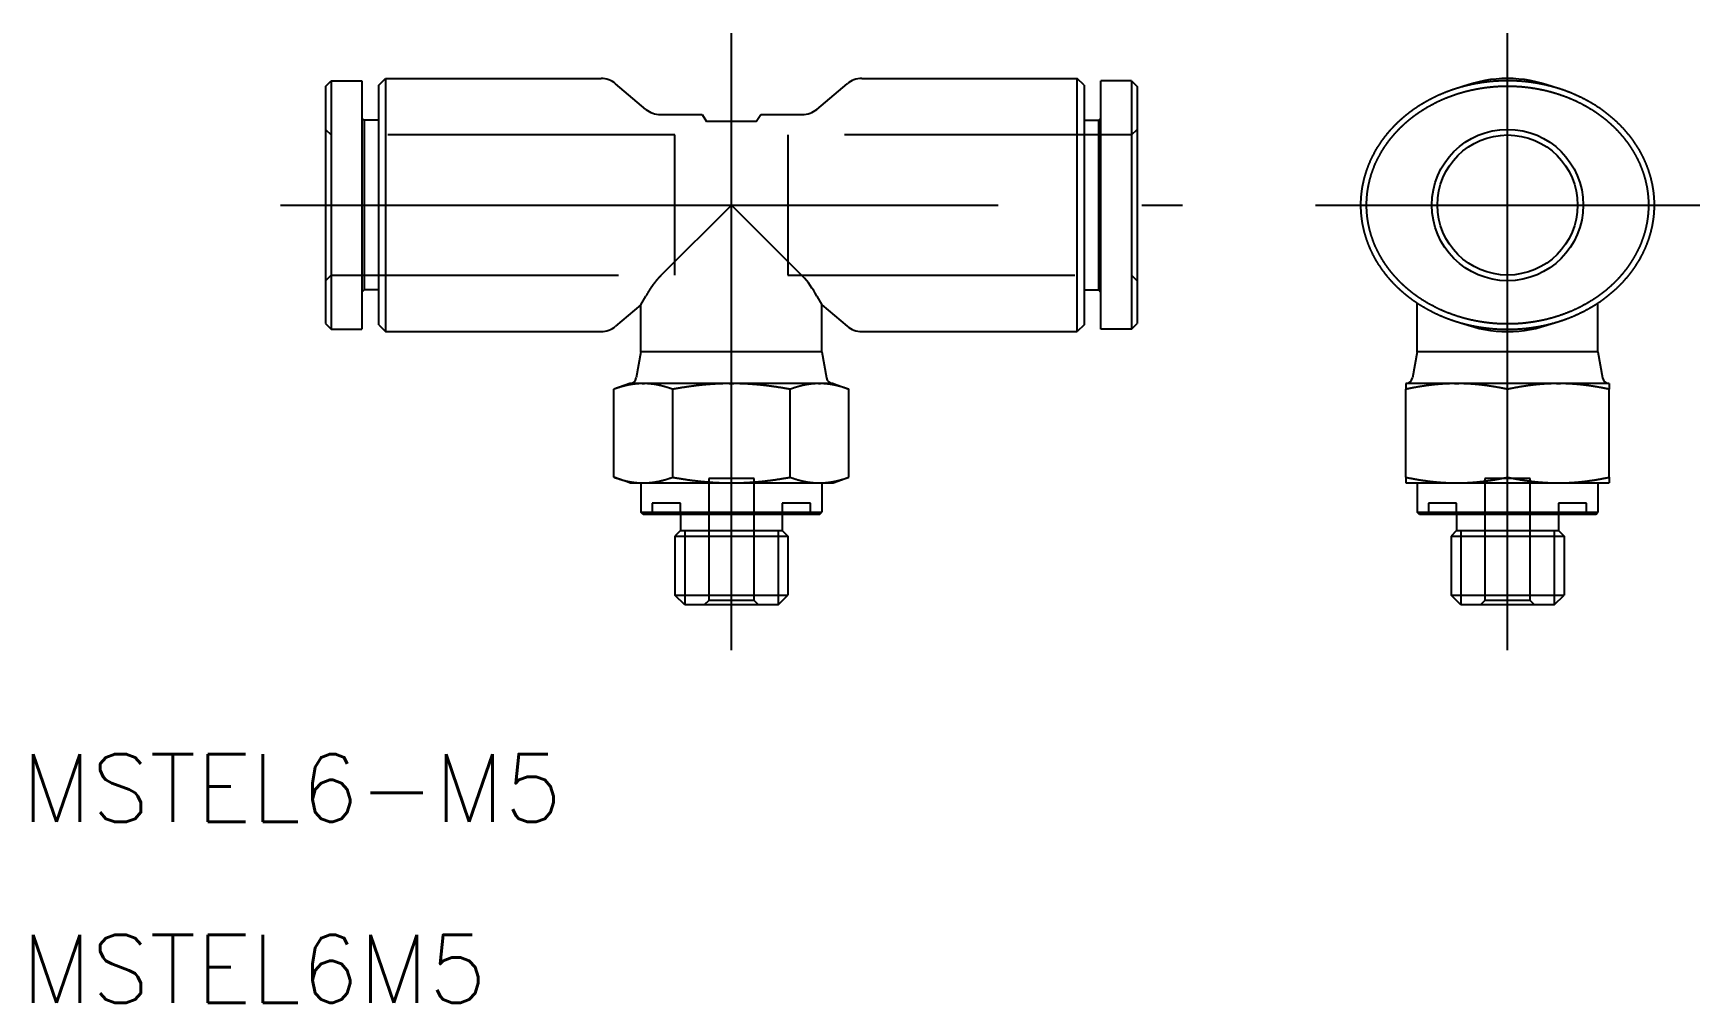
# Model space of a CAD drawing. Extents: x -30.9 to 42.8, y -35.3 to 7.6.
import ezdxf

# ---------------------------------------------------------------- set-up
doc = ezdxf.new("R2010")
doc.units = 0
doc.linetypes.add('CENTER', pattern=[50.8, 31.75, -6.35, 6.35, -6.35])
doc.linetypes.add('DASHED', pattern=[19.05, 12.7, -6.35])
doc.layers.get('0').update_dxf_attribs({"linetype": 'CONTINUOUS'})
doc.layers.add('CENTER', color=1, linetype='CENTER')
doc.styles.get("Standard").update_dxf_attribs({"font": 'txt.shx', "height": 3, "bigfont": 'bigfont.shx'})

msp = doc.modelspace()

# ---------------------------------------------------------------- texts
at = {"color": 7, "linetype": 'CONTINUOUS'}
for s, p in [('MSTEL6-M5', (-31.395, -27.302)), ('MSTEL6M5', (-31.395, -35.302))]:
    msp.add_text(s, height=3, dxfattribs=at).set_placement(p)

# ---------------------------------------------------------------- linework, layer by layer
at = {"color": 7, "linetype": 'CONTINUOUS'}
for p, q in [((-17.95, 5.25), (-17.7, 5.5)), ((-17.95, 5.25), (-17.95, -5.25)), ((-17.7, 5.5), (-17.7, -5.5)), ((-17.7, 5.5), (-16.35, 5.5)), ((-16.35, 5.5), (-16.35, -5.5)), ((-15.6, 5.3), (-15.3, 5.6)), ((-15.6, -5.3), (-15.6, 5.3)), ((-15.3, 5.6), (-5.765, 5.6)), ((-15.3, 5.6), (-15.3, -5.6)), ((-3.779, 4.235), (-5.121, 5.365)), ((3.779, 4.235), (5.121, 5.365)), ((5.765, 5.6), (15.3, 5.6)), ((15.3, -5.6), (15.3, 5.6)), ((15.6, 5.3), (15.3, 5.6)), ((15.6, 5.3), (15.6, -5.3)), ((16.35, -5.5), (16.35, 5.5)), ((17.7, 5.5), (16.35, 5.5)), ((17.7, 5.5), (17.7, -5.5)), ((17.7, 5.5), (17.95, 5.25)), ((17.95, 5.25), (17.95, -5.25)), ((-16.25, 3.75), (-16.35, 3.85)), ((-16.25, 3.75), (-16.25, -3.75)), ((-15.6, 3.75), (-16.25, 3.75)), ((-3.135, 4), (-1.3, 4)), ((-1.3, 4), (-1.1, 3.7)), ((1.1, 3.7), (-1.1, 3.7)), ((1.1, 3.7), (1.3, 4)), ((1.3, 4), (3.135, 4)), ((15.6, 3.75), (16.25, 3.75)), ((16.25, 3.75), (16.35, 3.85)), ((16.25, -3.75), (16.25, 3.75)), ((0, 0), (-3.135, -3.135)), ((3.135, -3.135), (0, 0)), ((-16.25, -3.75), (-16.35, -3.85)), ((-15.6, -3.75), (-16.25, -3.75)), ((-4, -4.421), (-5.121, -5.365)), ((-4, -4.421), (-3.779, -4.027)), ((-4, -6.5), (-4, -4.421)), ((3.779, -4.027), (4, -4.421)), ((4, -4.421), (5.121, -5.365)), ((4, -6.5), (4, -4.421)), ((15.6, -3.75), (16.25, -3.75)), ((16.25, -3.75), (16.35, -3.85)), ((30.334, -6.5), (30.334, -4.335)), ((38.334, -6.5), (38.334, -4.335)), ((-17.95, -5.25), (-17.7, -5.5)), ((-17.7, -5.5), (-16.35, -5.5)), ((-15.6, -5.3), (-15.3, -5.6)), ((-15.3, -5.6), (-5.765, -5.6)), ((5.765, -5.6), (15.3, -5.6)), ((15.6, -5.3), (15.3, -5.6)), ((17.7, -5.5), (16.35, -5.5)), ((17.7, -5.5), (17.95, -5.25)), ((-4, -6.5), (-4.206, -7.653)), ((4, -6.5), (-4, -6.5)), ((4, -6.5), (4.206, -7.653)), ((30.334, -6.5), (30.128, -7.653)), ((38.334, -6.5), (30.334, -6.5)), ((38.334, -6.5), (38.54, -7.653)), ((-4.5, -7.9), (-5.196, -8.153)), ((-3.949, -7.9), (-4.501, -7.9)), ((-3.949, -7.9), (-3.897, -7.9)), ((-3.949, -7.9), (-3.846, -7.9)), ((-3.897, -7.9), (-3.846, -7.9)), ((-0.103, -7.9), (-3.846, -7.9)), ((-0.103, -7.9), (0.103, -7.9)), ((-0.103, -7.9), (0, -7.9)), ((0, -7.9), (0.103, -7.9)), ((3.846, -7.9), (0.103, -7.9)), ((3.846, -7.9), (3.897, -7.9)), ((3.846, -7.9), (3.949, -7.9)), ((3.897, -7.9), (3.949, -7.9)), ((4.501, -7.9), (3.949, -7.9)), ((4.5, -7.9), (5.196, -8.153)), ((31.995, -7.9), (29.834, -7.9)), ((29.834, -7.9), (29.834, -8.153)), ((29.834, -7.9), (29.834, -7.9)), ((31.995, -7.9), (32.084, -7.9)), ((31.995, -7.9), (32.173, -7.9)), ((32.084, -7.9), (32.173, -7.9)), ((36.495, -7.9), (32.173, -7.9)), ((36.495, -7.9), (36.584, -7.9)), ((36.495, -7.9), (36.673, -7.9)), ((36.584, -7.9), (36.673, -7.9)), ((38.834, -7.9), (36.673, -7.9)), ((38.834, -7.9), (38.834, -8.153)), ((38.834, -7.9), (38.834, -7.9)), ((-5.196, -12.047), (-5.196, -8.153)), ((-2.598, -12.047), (-2.598, -8.153)), ((2.598, -12.047), (2.598, -8.153)), ((5.196, -12.047), (5.196, -8.153)), ((29.834, -12.047), (29.834, -8.153)), ((34.334, -12.047), (34.334, -8.153)), ((38.834, -12.047), (38.834, -8.153)), ((-4.5, -12.3), (-5.196, -12.047)), ((-4.5, -12.3), (-3.897, -12.3)), ((-4, -12.3), (-4, -13.6)), ((-3.897, -12.3), (0, -12.3)), ((0, -12.3), (3.897, -12.3)), ((3.897, -12.3), (4.5, -12.3)), ((4, -12.3), (4, -13.6)), ((4.5, -12.3), (5.196, -12.047)), ((29.834, -12.047), (29.834, -12.3)), ((29.834, -12.3), (32.084, -12.3)), ((30.334, -12.3), (30.334, -13.6)), ((32.084, -12.3), (36.584, -12.3)), ((36.584, -12.3), (38.834, -12.3)), ((38.334, -12.3), (38.334, -13.6)), ((38.834, -12.047), (38.834, -12.3)), ((-4, -13.6), (4, -13.6)), ((-3.9, -13.7), (-4, -13.6)), ((3.9, -13.7), (-3.9, -13.7)), ((-2.25, -13.7), (-2.25, -14.4)), ((2.25, -13.7), (2.25, -14.4)), ((3.9, -13.7), (4, -13.6)), ((30.334, -13.6), (38.334, -13.6)), ((30.434, -13.7), (30.334, -13.6)), ((38.234, -13.7), (30.434, -13.7)), ((32.084, -13.7), (32.084, -14.4)), ((36.584, -13.7), (36.584, -14.4)), ((38.234, -13.7), (38.334, -13.6)), ((-2.25, -14.4), (-2.5, -14.65)), ((-2.5, -14.65), (2.5, -14.65)), ((-2.5, -14.65), (-2.5, -17.267)), ((-2.25, -14.4), (2.25, -14.4)), ((2.25, -14.4), (2.5, -14.65)), ((2.5, -14.65), (2.5, -17.267)), ((32.084, -14.4), (31.834, -14.65)), ((31.834, -14.65), (36.834, -14.65)), ((31.834, -14.65), (31.834, -17.267)), ((32.084, -14.4), (36.584, -14.4)), ((36.584, -14.4), (36.834, -14.65)), ((36.834, -14.65), (36.834, -17.267)), ((-2.5, -17.267), (2.5, -17.267)), ((-2.067, -17.7), (-2.5, -17.267)), ((2.067, -17.7), (2.5, -17.267)), ((31.834, -17.267), (36.834, -17.267)), ((32.267, -17.7), (31.834, -17.267)), ((36.401, -17.7), (36.834, -17.267)), ((2.067, -17.7), (-2.067, -17.7)), ((36.401, -17.7), (32.267, -17.7))]:
    msp.add_line(p, q, dxfattribs=at)
at = {"color": 3, "linetype": 'DASHED'}
for p, q in [((-17.95, 3.35), (-17.7, 3.1)), ((-2.5, 3.1), (-17.7, 3.1)), ((-2.5, -3.1), (-2.5, 3.1)), ((17.7, 3.1), (2.5, 3.1)), ((2.5, 3.1), (2.5, -3.1)), ((17.7, 3.1), (17.95, 3.35)), ((-17.95, -3.35), (-17.7, -3.1)), ((-17.7, -3.1), (-2.5, -3.1)), ((2.5, -3.1), (17.7, -3.1)), ((17.95, -3.35), (17.7, -3.1)), ((-1, -12.1), (-1, -17.5)), ((1, -12.1), (-1, -12.1)), ((1, -17.5), (1, -12.1)), ((33.334, -12.1), (33.334, -17.5)), ((35.334, -12.1), (33.334, -12.1)), ((35.334, -17.5), (35.334, -12.1)), ((-3.5, -13.2), (-3.5, -13.7)), ((-2.25, -13.2), (-3.5, -13.2)), ((-2.25, -13.7), (-2.25, -13.2)), ((2.25, -13.2), (2.25, -13.7)), ((3.5, -13.2), (2.25, -13.2)), ((3.5, -13.7), (3.5, -13.2)), ((30.834, -13.2), (30.834, -13.7)), ((32.084, -13.2), (30.834, -13.2)), ((32.084, -13.7), (32.084, -13.2)), ((37.834, -13.2), (36.584, -13.2)), ((36.584, -13.2), (36.584, -13.7)), ((37.834, -13.7), (37.834, -13.2)), ((-1, -17.5), (-1.2, -17.7)), ((1, -17.5), (-1, -17.5)), ((1.2, -17.7), (1, -17.5)), ((33.334, -17.5), (33.134, -17.7)), ((35.334, -17.5), (33.334, -17.5)), ((35.534, -17.7), (35.334, -17.5))]:
    msp.add_line(p, q, dxfattribs=at)
at = {"color": 3, "linetype": 'CONTINUOUS'}
for p, q in [((-2.067, -14.4), (-2.067, -17.7)), ((2.067, -14.4), (2.067, -17.7)), ((32.267, -14.4), (32.267, -17.7)), ((36.401, -14.4), (36.401, -17.7))]:
    msp.add_line(p, q, dxfattribs=at)
at = {"color": 7}
for points in [[(40.834, 0, 0), (40.834, 0.011, 0), (40.834, 0.022, 0), (40.834, 0.033, 0), (40.834, 0.044, 0), (40.834, 0.055, 0), (40.834, 0.066, 0), (40.833, 0.077, 0), (40.833, 0.088, 0), (40.833, 0.099, 0), (40.833, 0.11, 0), (40.833, 0.121, 0), (40.832, 0.132, 0), (40.832, 0.143, 0), (40.831, 0.154, 0), (40.831, 0.166, 0), (40.831, 0.177, 0), (40.83, 0.188, 0), (40.83, 0.199, 0), (40.829, 0.21, 0), (40.829, 0.222, 0), (40.828, 0.233, 0), (40.828, 0.244, 0), (40.827, 0.256, 0), (40.827, 0.267, 0), (40.826, 0.278, 0), (40.825, 0.29, 0), (40.824, 0.301, 0), (40.824, 0.313, 0), (40.823, 0.324, 0), (40.822, 0.336, 0), (40.821, 0.347, 0), (40.82, 0.359, 0), (40.819, 0.37, 0), (40.818, 0.382, 0), (40.818, 0.394, 0), (40.816, 0.405, 0), (40.815, 0.417, 0), (40.814, 0.429, 0), (40.813, 0.441, 0), (40.812, 0.452, 0), (40.811, 0.464, 0), (40.81, 0.476, 0), (40.808, 0.488, 0), (40.807, 0.5, 0), (40.806, 0.512, 0), (40.804, 0.524, 0), (40.803, 0.536, 0), (40.802, 0.548, 0), (40.8, 0.561, 0), (40.799, 0.573, 0), (40.797, 0.585, 0), (40.796, 0.597, 0), (40.794, 0.61, 0), (40.792, 0.622, 0), (40.791, 0.634, 0), (40.789, 0.647, 0), (40.787, 0.659, 0), (40.785, 0.672, 0), (40.783, 0.684, 0), (40.782, 0.697, 0), (40.78, 0.71, 0), (40.778, 0.723, 0), (40.776, 0.735, 0), (40.774, 0.748, 0), (40.772, 0.761, 0), (40.769, 0.774, 0), (40.767, 0.787, 0), (40.765, 0.8, 0), (40.763, 0.813, 0), (40.76, 0.826, 0), (40.758, 0.839, 0), (40.755, 0.853, 0), (40.753, 0.866, 0), (40.75, 0.879, 0), (40.748, 0.893, 0), (40.745, 0.906, 0), (40.742, 0.92, 0), (40.74, 0.933, 0), (40.737, 0.947, 0), (40.734, 0.96, 0), (40.731, 0.974, 0), (40.728, 0.988, 0), (40.725, 1.002, 0), (40.722, 1.016, 0), (40.719, 1.03, 0), (40.716, 1.044, 0), (40.713, 1.058, 0), (40.709, 1.072, 0), (40.706, 1.087, 0), (40.702, 1.101, 0), (40.699, 1.115, 0), (40.695, 1.13, 0), (40.692, 1.144, 0), (40.688, 1.159, 0), (40.684, 1.174, 0), (40.681, 1.188, 0), (40.677, 1.203, 0), (40.673, 1.218, 0), (40.669, 1.233, 0), (40.665, 1.247, 0), (40.66, 1.262, 0), (40.656, 1.277, 0), (40.652, 1.292, 0), (40.648, 1.307, 0), (40.643, 1.323, 0), (40.639, 1.338, 0), (40.634, 1.353, 0), (40.63, 1.368, 0), (40.625, 1.383, 0), (40.62, 1.399, 0), (40.615, 1.414, 0), (40.611, 1.43, 0), (40.606, 1.445, 0), (40.601, 1.46, 0), (40.596, 1.476, 0), (40.59, 1.491, 0), (40.585, 1.507, 0), (40.58, 1.523, 0), (40.575, 1.538, 0), (40.569, 1.554, 0), (40.564, 1.57, 0), (40.558, 1.585, 0), (40.553, 1.601, 0), (40.547, 1.617, 0), (40.541, 1.632, 0), (40.535, 1.648, 0), (40.529, 1.664, 0), (40.523, 1.68, 0), (40.517, 1.696, 0), (40.511, 1.711, 0), (40.505, 1.727, 0), (40.499, 1.743, 0), (40.493, 1.759, 0), (40.486, 1.775, 0), (40.48, 1.791, 0), (40.473, 1.807, 0), (40.467, 1.823, 0), (40.46, 1.839, 0), (40.453, 1.855, 0), (40.447, 1.87, 0), (40.44, 1.886, 0), (40.433, 1.902, 0), (40.426, 1.918, 0), (40.419, 1.934, 0), (40.412, 1.95, 0), (40.404, 1.966, 0), (40.397, 1.982, 0), (40.39, 1.998, 0), (40.383, 2.014, 0), (40.375, 2.03, 0), (40.368, 2.046, 0), (40.36, 2.062, 0), (40.352, 2.077, 0), (40.345, 2.093, 0), (40.337, 2.109, 0), (40.329, 2.125, 0), (40.321, 2.141, 0), (40.313, 2.157, 0), (40.305, 2.173, 0), (40.297, 2.188, 0), (40.289, 2.204, 0), (40.281, 2.22, 0), (40.273, 2.236, 0), (40.264, 2.252, 0), (40.256, 2.267, 0), (40.248, 2.283, 0), (40.239, 2.299, 0), (40.23, 2.314, 0), (40.222, 2.33, 0), (40.213, 2.346, 0), (40.204, 2.361, 0), (40.196, 2.377, 0), (40.187, 2.393, 0), (40.178, 2.408, 0), (40.169, 2.424, 0), (40.16, 2.439, 0), (40.151, 2.455, 0), (40.142, 2.47, 0), (40.132, 2.486, 0), (40.123, 2.501, 0), (40.114, 2.517, 0), (40.104, 2.532, 0), (40.095, 2.547, 0), (40.085, 2.563, 0), (40.076, 2.578, 0), (40.066, 2.593, 0), (40.056, 2.609, 0), (40.047, 2.624, 0), (40.037, 2.639, 0), (40.027, 2.654, 0), (40.017, 2.67, 0), (40.007, 2.685, 0), (39.997, 2.7, 0), (39.987, 2.715, 0), (39.977, 2.73, 0), (39.966, 2.745, 0), (39.956, 2.76, 0), (39.946, 2.775, 0), (39.935, 2.79, 0), (39.925, 2.805, 0), (39.914, 2.82, 0), (39.904, 2.835, 0), (39.893, 2.85, 0), (39.882, 2.865, 0), (39.871, 2.88, 0), (39.861, 2.895, 0), (39.85, 2.91, 0), (39.839, 2.925, 0), (39.828, 2.939, 0), (39.817, 2.954, 0), (39.806, 2.969, 0), (39.794, 2.983, 0), (39.783, 2.998, 0), (39.772, 3.013, 0), (39.761, 3.027, 0), (39.749, 3.042, 0), (39.738, 3.057, 0), (39.726, 3.071, 0), (39.715, 3.086, 0), (39.703, 3.1, 0), (39.691, 3.114, 0), (39.68, 3.129, 0), (39.668, 3.143, 0), (39.656, 3.158, 0), (39.644, 3.172, 0), (39.632, 3.186, 0), (39.62, 3.2, 0), (39.608, 3.215, 0), (39.596, 3.229, 0), (39.584, 3.243, 0), (39.572, 3.257, 0), (39.559, 3.271, 0), (39.547, 3.285, 0), (39.535, 3.299, 0), (39.522, 3.313, 0), (39.51, 3.327, 0), (39.497, 3.341, 0), (39.484, 3.355, 0), (39.472, 3.369, 0), (39.459, 3.383, 0), (39.446, 3.397, 0), (39.434, 3.41, 0), (39.421, 3.424, 0), (39.408, 3.438, 0), (39.395, 3.452, 0), (39.382, 3.465, 0), (39.369, 3.479, 0), (39.355, 3.492, 0), (39.342, 3.506, 0), (39.329, 3.519, 0), (39.316, 3.533, 0), (39.303, 3.546, 0), (39.289, 3.56, 0), (39.276, 3.573, 0), (39.262, 3.586, 0), (39.249, 3.599, 0), (39.235, 3.613, 0), (39.221, 3.626, 0), (39.208, 3.639, 0), (39.194, 3.652, 0), (39.18, 3.665, 0), (39.166, 3.678, 0), (39.153, 3.691, 0), (39.139, 3.704, 0), (39.125, 3.717, 0), (39.111, 3.73, 0), (39.097, 3.743, 0), (39.083, 3.755, 0), (39.069, 3.768, 0), (39.054, 3.781, 0), (39.04, 3.794, 0), (39.026, 3.806, 0), (39.012, 3.819, 0), (38.997, 3.831, 0), (38.983, 3.844, 0), (38.968, 3.856, 0), (38.954, 3.869, 0), (38.94, 3.881, 0), (38.925, 3.893, 0), (38.91, 3.905, 0), (38.896, 3.918, 0), (38.881, 3.93, 0), (38.867, 3.942, 0), (38.852, 3.954, 0), (38.837, 3.966, 0), (38.822, 3.978, 0), (38.807, 3.99, 0), (38.792, 4.002, 0), (38.778, 4.014, 0), (38.763, 4.026, 0), (38.748, 4.037, 0), (38.733, 4.049, 0), (38.718, 4.061, 0), (38.702, 4.073, 0), (38.687, 4.084, 0), (38.672, 4.096, 0), (38.657, 4.107, 0), (38.642, 4.119, 0), (38.627, 4.13, 0), (38.611, 4.141, 0), (38.596, 4.153, 0), (38.581, 4.164, 0), (38.565, 4.175, 0), (38.55, 4.186, 0), (38.534, 4.197, 0), (38.519, 4.208, 0), (38.503, 4.219, 0), (38.488, 4.23, 0), (38.472, 4.241, 0), (38.457, 4.252, 0), (38.441, 4.263, 0), (38.425, 4.274, 0), (38.41, 4.284, 0), (38.394, 4.295, 0), (38.378, 4.306, 0), (38.362, 4.316, 0), (38.347, 4.327, 0), (38.331, 4.337, 0), (38.315, 4.348, 0), (38.299, 4.358, 0), (38.283, 4.368, 0), (38.268, 4.379, 0), (38.252, 4.389, 0), (38.236, 4.399, 0), (38.22, 4.409, 0), (38.204, 4.419, 0), (38.188, 4.429, 0), (38.172, 4.439, 0), (38.156, 4.449, 0), (38.14, 4.459, 0), (38.124, 4.468, 0), (38.108, 4.478, 0), (38.092, 4.488, 0), (38.075, 4.497, 0), (38.059, 4.507, 0), (38.043, 4.517, 0), (38.027, 4.526, 0), (38.011, 4.535, 0), (37.995, 4.545, 0), (37.978, 4.554, 0), (37.962, 4.563, 0), (37.946, 4.573, 0), (37.93, 4.582, 0), (37.914, 4.591, 0), (37.897, 4.6, 0), (37.881, 4.609, 0), (37.865, 4.618, 0), (37.848, 4.627, 0), (37.832, 4.636, 0), (37.816, 4.644, 0), (37.799, 4.653, 0), (37.783, 4.662, 0), (37.767, 4.67, 0), (37.75, 4.679, 0), (37.734, 4.688, 0), (37.718, 4.696, 0), (37.701, 4.704, 0), (37.685, 4.713, 0), (37.668, 4.721, 0), (37.652, 4.729, 0), (37.635, 4.738, 0), (37.619, 4.746, 0), (37.602, 4.754, 0), (37.586, 4.762, 0), (37.57, 4.77, 0), (37.553, 4.778, 0), (37.537, 4.786, 0), (37.52, 4.794, 0), (37.504, 4.802, 0), (37.487, 4.809, 0), (37.471, 4.817, 0), (37.454, 4.825, 0), (37.438, 4.832, 0), (37.421, 4.84, 0), (37.405, 4.848, 0), (37.388, 4.855, 0), (37.371, 4.862, 0), (37.355, 4.87, 0), (37.339, 4.877, 0), (37.322, 4.884, 0), (37.305, 4.892, 0), (37.289, 4.899, 0), (37.272, 4.906, 0), (37.256, 4.913, 0), (37.239, 4.92, 0), (37.223, 4.927, 0), (37.206, 4.934, 0), (37.19, 4.941, 0), (37.173, 4.948, 0), (37.157, 4.954, 0), (37.14, 4.961, 0), (37.123, 4.968, 0), (37.107, 4.974, 0), (37.09, 4.981, 0), (37.074, 4.988, 0), (37.057, 4.994, 0), (37.041, 5, 0), (37.024, 5.007, 0), (37.008, 5.013, 0), (36.991, 5.02, 0), (36.974, 5.026, 0), (36.958, 5.032, 0), (36.941, 5.038, 0), (36.925, 5.044, 0), (36.908, 5.05, 0), (36.892, 5.056, 0), (36.875, 5.062, 0), (36.858, 5.068, 0), (36.842, 5.074, 0), (36.825, 5.08, 0), (36.809, 5.086, 0), (36.792, 5.092, 0), (36.776, 5.097, 0), (36.759, 5.103, 0), (36.742, 5.109, 0), (36.726, 5.114, 0), (36.709, 5.12, 0), (36.693, 5.125, 0), (36.676, 5.131, 0), (36.659, 5.136, 0), (36.643, 5.141, 0), (36.626, 5.147, 0), (36.61, 5.152, 0), (36.593, 5.157, 0), (36.576, 5.162, 0), (36.56, 5.168, 0), (36.543, 5.173, 0), (36.527, 5.178, 0), (36.51, 5.183, 0), (36.493, 5.188, 0), (36.477, 5.193, 0), (36.46, 5.198, 0), (36.444, 5.202, 0), (36.427, 5.207, 0), (36.41, 5.212, 0), (36.394, 5.217, 0), (36.377, 5.221, 0), (36.361, 5.226, 0), (36.344, 5.231, 0), (36.327, 5.235, 0), (36.311, 5.24, 0), (36.294, 5.244, 0), (36.277, 5.249, 0), (36.261, 5.253, 0), (36.244, 5.257, 0), (36.227, 5.262, 0), (36.211, 5.266, 0), (36.194, 5.27, 0), (36.178, 5.274, 0), (36.161, 5.278, 0), (36.144, 5.282, 0), (36.128, 5.286, 0), (36.111, 5.29, 0), (36.094, 5.294, 0), (36.078, 5.298, 0), (36.061, 5.302, 0), (36.045, 5.306, 0), (36.028, 5.31, 0), (36.011, 5.314, 0), (35.995, 5.317, 0), (35.978, 5.321, 0), (35.962, 5.325, 0), (35.945, 5.328, 0), (35.928, 5.332, 0), (35.912, 5.336, 0), (35.895, 5.339, 0), (35.878, 5.343, 0), (35.862, 5.346, 0), (35.845, 5.349, 0), (35.828, 5.353, 0), (35.812, 5.356, 0), (35.795, 5.359, 0), (35.779, 5.362, 0), (35.762, 5.366, 0), (35.745, 5.369, 0), (35.729, 5.372, 0), (35.712, 5.375, 0), (35.695, 5.378, 0), (35.679, 5.381, 0), (35.662, 5.384, 0), (35.645, 5.387, 0), (35.629, 5.39, 0), (35.612, 5.393, 0), (35.596, 5.395, 0), (35.579, 5.398, 0), (35.562, 5.401, 0), (35.546, 5.404, 0), (35.529, 5.406, 0), (35.512, 5.409, 0), (35.496, 5.412, 0), (35.479, 5.414, 0), (35.462, 5.417, 0), (35.446, 5.419, 0), (35.429, 5.421, 0), (35.412, 5.424, 0), (35.396, 5.426, 0), (35.379, 5.429, 0), (35.362, 5.431, 0), (35.346, 5.433, 0), (35.329, 5.435, 0), (35.313, 5.437, 0), (35.296, 5.44, 0), (35.279, 5.442, 0), (35.263, 5.444, 0), (35.246, 5.446, 0), (35.229, 5.448, 0), (35.213, 5.45, 0), (35.196, 5.452, 0), (35.179, 5.453, 0), (35.163, 5.455, 0), (35.146, 5.457, 0), (35.129, 5.459, 0), (35.113, 5.46, 0), (35.096, 5.462, 0), (35.08, 5.464, 0), (35.063, 5.465, 0), (35.046, 5.467, 0), (35.029, 5.469, 0), (35.013, 5.47, 0), (34.996, 5.471, 0), (34.98, 5.473, 0), (34.963, 5.474, 0), (34.946, 5.476, 0), (34.93, 5.477, 0), (34.913, 5.478, 0), (34.896, 5.479, 0), (34.88, 5.481, 0), (34.863, 5.482, 0), (34.846, 5.483, 0), (34.83, 5.484, 0), (34.813, 5.485, 0), (34.796, 5.486, 0), (34.78, 5.487, 0), (34.763, 5.488, 0), (34.746, 5.489, 0), (34.73, 5.49, 0), (34.713, 5.491, 0), (34.696, 5.491, 0), (34.68, 5.492, 0), (34.663, 5.493, 0), (34.646, 5.494, 0), (34.63, 5.494, 0), (34.613, 5.495, 0), (34.596, 5.496, 0), (34.58, 5.496, 0), (34.563, 5.497, 0), (34.547, 5.497, 0), (34.53, 5.498, 0), (34.513, 5.498, 0), (34.496, 5.498, 0), (34.48, 5.499, 0), (34.463, 5.499, 0), (34.447, 5.499, 0), (34.43, 5.499, 0), (34.413, 5.5, 0), (34.397, 5.5, 0), (34.38, 5.5, 0), (34.363, 5.5, 0), (34.346, 5.5, 0), (34.33, 5.5, 0), (34.313, 5.5, 0), (34.297, 5.5, 0), (34.28, 5.5, 0), (34.263, 5.5, 0), (34.246, 5.5, 0), (34.23, 5.499, 0), (34.213, 5.499, 0), (34.197, 5.499, 0), (34.18, 5.498, 0), (34.163, 5.498, 0), (34.147, 5.498, 0), (34.13, 5.497, 0), (34.113, 5.497, 0), (34.097, 5.496, 0), (34.08, 5.496, 0), (34.063, 5.495, 0), (34.047, 5.495, 0), (34.03, 5.494, 0), (34.013, 5.493, 0), (33.997, 5.493, 0), (33.98, 5.492, 0), (33.963, 5.491, 0), (33.947, 5.49, 0), (33.93, 5.489, 0), (33.913, 5.488, 0), (33.897, 5.488, 0), (33.88, 5.487, 0), (33.864, 5.486, 0), (33.847, 5.485, 0), (33.83, 5.483, 0), (33.814, 5.482, 0), (33.797, 5.481, 0), (33.781, 5.48, 0), (33.764, 5.479, 0), (33.747, 5.478, 0), (33.731, 5.476, 0), (33.714, 5.475, 0), (33.697, 5.474, 0), (33.681, 5.472, 0), (33.664, 5.471, 0), (33.648, 5.469, 0), (33.631, 5.468, 0), (33.614, 5.466, 0), (33.598, 5.465, 0), (33.581, 5.463, 0), (33.565, 5.461, 0), (33.548, 5.46, 0), (33.532, 5.458, 0), (33.515, 5.456, 0), (33.498, 5.454, 0), (33.482, 5.453, 0), (33.465, 5.451, 0), (33.449, 5.449, 0), (33.432, 5.447, 0), (33.416, 5.445, 0), (33.399, 5.443, 0), (33.383, 5.441, 0), (33.366, 5.439, 0), (33.349, 5.437, 0), (33.333, 5.434, 0), (33.316, 5.432, 0), (33.3, 5.43, 0), (33.283, 5.428, 0), (33.267, 5.425, 0), (33.251, 5.423, 0), (33.234, 5.421, 0), (33.218, 5.418, 0), (33.201, 5.416, 0), (33.184, 5.413, 0), (33.168, 5.411, 0), (33.152, 5.408, 0), (33.135, 5.406, 0), (33.119, 5.403, 0), (33.102, 5.4, 0), (33.086, 5.398, 0), (33.069, 5.395, 0), (33.053, 5.392, 0), (33.036, 5.389, 0), (33.02, 5.386, 0), (33.004, 5.384, 0), (32.987, 5.381, 0), (32.971, 5.378, 0), (32.955, 5.375, 0), (32.938, 5.372, 0), (32.922, 5.369, 0), (32.905, 5.366, 0), (32.889, 5.362, 0), (32.873, 5.359, 0), (32.856, 5.356, 0), (32.84, 5.353, 0), (32.824, 5.349, 0), (32.807, 5.346, 0), (32.791, 5.343, 0), (32.775, 5.339, 0), (32.758, 5.336, 0), (32.742, 5.332, 0), (32.726, 5.329, 0), (32.709, 5.325, 0), (32.693, 5.322, 0), (32.677, 5.318, 0), (32.661, 5.315, 0), (32.644, 5.311, 0), (32.628, 5.307, 0), (32.612, 5.303, 0), (32.596, 5.3, 0), (32.579, 5.296, 0), (32.563, 5.292, 0), (32.547, 5.288, 0), (32.531, 5.284, 0), (32.515, 5.28, 0), (32.498, 5.276, 0), (32.482, 5.272, 0), (32.466, 5.268, 0), (32.45, 5.264, 0), (32.434, 5.26, 0), (32.418, 5.256, 0), (32.402, 5.251, 0), (32.385, 5.247, 0), (32.369, 5.243, 0), (32.353, 5.238, 0), (32.337, 5.234, 0), (32.321, 5.23, 0), (32.305, 5.225, 0), (32.289, 5.221, 0), (32.273, 5.216, 0), (32.257, 5.212, 0), (32.241, 5.207, 0), (32.225, 5.202, 0), (32.209, 5.198, 0), (32.193, 5.193, 0), (32.177, 5.188, 0), (32.161, 5.184, 0), (32.145, 5.179, 0), (32.129, 5.174, 0), (32.113, 5.169, 0), (32.097, 5.164, 0), (32.081, 5.159, 0), (32.065, 5.154, 0), (32.049, 5.149, 0), (32.033, 5.144, 0), (32.017, 5.139, 0), (32.002, 5.134, 0), (31.986, 5.129, 0), (31.97, 5.123, 0), (31.954, 5.118, 0), (31.938, 5.113, 0), (31.922, 5.107, 0), (31.907, 5.102, 0), (31.891, 5.097, 0), (31.875, 5.091, 0), (31.859, 5.086, 0), (31.843, 5.08, 0), (31.828, 5.075, 0), (31.812, 5.069, 0), (31.796, 5.064, 0), (31.78, 5.058, 0), (31.765, 5.052, 0), (31.749, 5.046, 0), (31.733, 5.041, 0), (31.718, 5.035, 0), (31.702, 5.029, 0), (31.686, 5.023, 0), (31.671, 5.017, 0), (31.655, 5.011, 0), (31.64, 5.005, 0), (31.624, 4.999, 0), (31.608, 4.993, 0), (31.593, 4.987, 0), (31.577, 4.981, 0), (31.562, 4.975, 0), (31.546, 4.969, 0), (31.531, 4.962, 0), (31.515, 4.956, 0), (31.5, 4.95, 0), (31.484, 4.943, 0), (31.469, 4.937, 0), (31.453, 4.93, 0), (31.438, 4.924, 0), (31.423, 4.917, 0), (31.407, 4.911, 0), (31.392, 4.904, 0), (31.377, 4.898, 0), (31.361, 4.891, 0), (31.346, 4.884, 0), (31.331, 4.878, 0), (31.315, 4.871, 0), (31.3, 4.864, 0), (31.285, 4.857, 0), (31.269, 4.85, 0), (31.254, 4.843, 0), (31.239, 4.836, 0), (31.224, 4.829, 0), (31.208, 4.822, 0), (31.193, 4.815, 0), (31.178, 4.808, 0), (31.163, 4.801, 0), (31.148, 4.794, 0), (31.133, 4.787, 0), (31.117, 4.779, 0), (31.102, 4.772, 0), (31.087, 4.765, 0), (31.072, 4.757, 0), (31.057, 4.75, 0), (31.042, 4.742, 0), (31.027, 4.735, 0), (31.012, 4.727, 0), (30.997, 4.72, 0), (30.982, 4.712, 0), (30.967, 4.705, 0), (30.952, 4.697, 0), (30.937, 4.689, 0), (30.922, 4.682, 0), (30.908, 4.674, 0), (30.893, 4.666, 0), (30.878, 4.658, 0), (30.863, 4.65, 0), (30.848, 4.642, 0), (30.834, 4.634, 0), (30.819, 4.626, 0), (30.804, 4.618, 0), (30.789, 4.61, 0), (30.774, 4.602, 0), (30.76, 4.594, 0), (30.745, 4.586, 0), (30.73, 4.577, 0), (30.716, 4.569, 0), (30.701, 4.561, 0), (30.687, 4.552, 0), (30.672, 4.544, 0), (30.658, 4.536, 0), (30.643, 4.527, 0), (30.628, 4.519, 0), (30.614, 4.51, 0), (30.6, 4.502, 0), (30.585, 4.493, 0), (30.571, 4.484, 0), (30.556, 4.476, 0), (30.542, 4.467, 0), (30.527, 4.458, 0), (30.513, 4.449, 0), (30.499, 4.441, 0), (30.485, 4.432, 0), (30.47, 4.423, 0), (30.456, 4.414, 0), (30.442, 4.405, 0), (30.428, 4.396, 0), (30.413, 4.387, 0), (30.399, 4.378, 0), (30.385, 4.369, 0), (30.371, 4.359, 0), (30.357, 4.35, 0), (30.343, 4.341, 0), (30.329, 4.332, 0), (30.315, 4.322, 0), (30.301, 4.313, 0), (30.287, 4.304, 0), (30.273, 4.294, 0), (30.259, 4.285, 0), (30.245, 4.275, 0), (30.231, 4.266, 0), (30.217, 4.256, 0), (30.203, 4.247, 0), (30.19, 4.237, 0), (30.176, 4.227, 0), (30.162, 4.218, 0), (30.148, 4.208, 0), (30.135, 4.198, 0), (30.121, 4.188, 0), (30.107, 4.178, 0), (30.094, 4.169, 0), (30.08, 4.159, 0), (30.067, 4.149, 0), (30.053, 4.139, 0), (30.04, 4.129, 0), (30.026, 4.119, 0), (30.012, 4.108, 0), (29.999, 4.098, 0), (29.986, 4.088, 0), (29.972, 4.078, 0), (29.959, 4.068, 0), (29.946, 4.057, 0), (29.932, 4.047, 0), (29.919, 4.037, 0), (29.906, 4.026, 0), (29.893, 4.016, 0), (29.879, 4.005, 0), (29.866, 3.995, 0), (29.853, 3.984, 0), (29.84, 3.974, 0), (29.827, 3.963, 0), (29.814, 3.952, 0), (29.801, 3.942, 0), (29.788, 3.931, 0), (29.775, 3.92, 0), (29.762, 3.909, 0), (29.749, 3.899, 0), (29.736, 3.888, 0), (29.723, 3.877, 0), (29.711, 3.866, 0), (29.698, 3.855, 0), (29.685, 3.844, 0), (29.672, 3.833, 0), (29.66, 3.822, 0), (29.647, 3.811, 0), (29.634, 3.799, 0), (29.622, 3.788, 0), (29.609, 3.777, 0), (29.597, 3.766, 0), (29.584, 3.755, 0), (29.572, 3.743, 0), (29.559, 3.732, 0), (29.547, 3.72, 0), (29.534, 3.709, 0), (29.522, 3.698, 0), (29.51, 3.686, 0), (29.497, 3.675, 0), (29.485, 3.663, 0), (29.473, 3.651, 0), (29.461, 3.64, 0), (29.449, 3.628, 0), (29.437, 3.616, 0), (29.424, 3.605, 0), (29.413, 3.593, 0), (29.401, 3.581, 0), (29.389, 3.569, 0), (29.377, 3.557, 0), (29.365, 3.545, 0), (29.353, 3.533, 0), (29.341, 3.521, 0), (29.329, 3.509, 0), (29.317, 3.497, 0), (29.306, 3.485, 0), (29.294, 3.473, 0), (29.282, 3.461, 0), (29.271, 3.449, 0), (29.259, 3.436, 0), (29.247, 3.424, 0), (29.236, 3.412, 0), (29.224, 3.4, 0), (29.213, 3.387, 0), (29.201, 3.375, 0), (29.19, 3.362, 0), (29.179, 3.35, 0), (29.167, 3.337, 0), (29.156, 3.325, 0), (29.145, 3.312, 0), (29.134, 3.3, 0), (29.122, 3.287, 0), (29.111, 3.274, 0), (29.1, 3.262, 0), (29.089, 3.249, 0), (29.078, 3.236, 0), (29.067, 3.223, 0), (29.056, 3.21, 0), (29.045, 3.197, 0), (29.034, 3.184, 0), (29.023, 3.172, 0), (29.013, 3.159, 0), (29.002, 3.146, 0), (28.991, 3.132, 0), (28.98, 3.119, 0), (28.97, 3.106, 0), (28.959, 3.093, 0), (28.949, 3.08, 0), (28.938, 3.067, 0), (28.928, 3.053, 0), (28.917, 3.04, 0), (28.907, 3.027, 0), (28.896, 3.013, 0), (28.886, 3, 0), (28.876, 2.987, 0), (28.866, 2.973, 0), (28.855, 2.96, 0), (28.845, 2.946, 0), (28.835, 2.932, 0), (28.825, 2.919, 0), (28.815, 2.905, 0), (28.805, 2.892, 0), (28.795, 2.878, 0), (28.785, 2.864, 0), (28.775, 2.85, 0), (28.765, 2.837, 0), (28.755, 2.823, 0), (28.746, 2.809, 0), (28.736, 2.795, 0), (28.726, 2.781, 0), (28.716, 2.767, 0), (28.707, 2.753, 0), (28.697, 2.739, 0), (28.688, 2.725, 0), (28.678, 2.711, 0), (28.669, 2.697, 0), (28.66, 2.683, 0), (28.65, 2.668, 0), (28.641, 2.654, 0), (28.632, 2.64, 0), (28.622, 2.626, 0), (28.613, 2.611, 0), (28.604, 2.597, 0), (28.595, 2.582, 0), (28.586, 2.568, 0), (28.577, 2.554, 0), (28.568, 2.539, 0), (28.559, 2.525, 0), (28.55, 2.51, 0), (28.542, 2.495, 0), (28.533, 2.481, 0), (28.524, 2.466, 0), (28.515, 2.452, 0), (28.507, 2.437, 0), (28.498, 2.422, 0), (28.49, 2.407, 0), (28.481, 2.393, 0), (28.473, 2.378, 0), (28.464, 2.363, 0), (28.456, 2.348, 0), (28.448, 2.333, 0), (28.439, 2.318, 0), (28.431, 2.303, 0), (28.423, 2.288, 0), (28.415, 2.273, 0), (28.407, 2.258, 0), (28.399, 2.243, 0), (28.391, 2.228, 0), (28.383, 2.212, 0), (28.375, 2.197, 0), (28.367, 2.182, 0), (28.36, 2.167, 0), (28.352, 2.152, 0), (28.344, 2.136, 0), (28.337, 2.121, 0), (28.329, 2.106, 0), (28.322, 2.09, 0), (28.314, 2.075, 0), (28.307, 2.059, 0), (28.3, 2.044, 0), (28.292, 2.028, 0), (28.285, 2.013, 0), (28.278, 1.997, 0), (28.271, 1.982, 0), (28.264, 1.966, 0), (28.257, 1.95, 0), (28.25, 1.935, 0), (28.243, 1.919, 0), (28.236, 1.903, 0), (28.229, 1.888, 0), (28.222, 1.872, 0), (28.215, 1.856, 0), (28.209, 1.84, 0), (28.202, 1.825, 0), (28.196, 1.809, 0), (28.189, 1.793, 0), (28.183, 1.777, 0), (28.176, 1.761, 0), (28.17, 1.745, 0), (28.164, 1.729, 0), (28.157, 1.713, 0), (28.151, 1.697, 0), (28.145, 1.681, 0), (28.139, 1.665, 0), (28.133, 1.649, 0), (28.127, 1.633, 0), (28.121, 1.617, 0), (28.116, 1.601, 0), (28.11, 1.585, 0), (28.104, 1.569, 0), (28.098, 1.552, 0), (28.093, 1.536, 0), (28.087, 1.52, 0), (28.082, 1.504, 0), (28.076, 1.487, 0), (28.071, 1.471, 0), (28.066, 1.455, 0), (28.06, 1.439, 0), (28.055, 1.422, 0), (28.05, 1.406, 0), (28.045, 1.389, 0), (28.04, 1.373, 0), (28.035, 1.357, 0), (28.03, 1.34, 0), (28.025, 1.324, 0), (28.02, 1.307, 0), (28.016, 1.291, 0), (28.011, 1.274, 0), (28.006, 1.258, 0), (28.002, 1.241, 0), (27.997, 1.225, 0), (27.993, 1.208, 0), (27.988, 1.192, 0), (27.984, 1.175, 0), (27.98, 1.159, 0), (27.976, 1.142, 0), (27.971, 1.125, 0), (27.968, 1.109, 0), (27.963, 1.092, 0), (27.959, 1.075, 0), (27.956, 1.059, 0), (27.952, 1.042, 0), (27.948, 1.025, 0), (27.944, 1.009, 0), (27.941, 0.992, 0), (27.937, 0.975, 0), (27.933, 0.958, 0), (27.93, 0.942, 0), (27.927, 0.925, 0), (27.923, 0.908, 0), (27.92, 0.891, 0), (27.917, 0.874, 0), (27.914, 0.858, 0), (27.91, 0.841, 0), (27.907, 0.824, 0), (27.904, 0.807, 0), (27.901, 0.79, 0), (27.899, 0.773, 0), (27.896, 0.757, 0), (27.893, 0.74, 0), (27.89, 0.723, 0), (27.888, 0.706, 0), (27.885, 0.689, 0), (27.883, 0.672, 0), (27.88, 0.655, 0), (27.878, 0.638, 0), (27.876, 0.621, 0), (27.873, 0.604, 0), (27.871, 0.587, 0), (27.869, 0.57, 0), (27.867, 0.554, 0), (27.865, 0.537, 0), (27.863, 0.52, 0), (27.861, 0.503, 0), (27.86, 0.486, 0), (27.858, 0.469, 0), (27.856, 0.452, 0), (27.854, 0.435, 0), (27.853, 0.418, 0), (27.851, 0.401, 0), (27.85, 0.384, 0), (27.849, 0.367, 0), (27.847, 0.35, 0), (27.846, 0.332, 0), (27.845, 0.315, 0), (27.844, 0.298, 0), (27.843, 0.281, 0), (27.842, 0.264, 0), (27.841, 0.247, 0), (27.84, 0.23, 0), (27.839, 0.213, 0), (27.838, 0.196, 0), (27.837, 0.179, 0), (27.837, 0.162, 0), (27.836, 0.145, 0), (27.836, 0.128, 0), (27.835, 0.111, 0), (27.835, 0.094, 0), (27.835, 0.077, 0), (27.834, 0.06, 0), (27.834, 0.043, 0), (27.834, 0.026, 0), (27.834, 0.009, 0), (27.834, -0.009, 0), (27.834, -0.026, 0), (27.834, -0.043, 0), (27.834, -0.06, 0), (27.835, -0.077, 0), (27.835, -0.094, 0), (27.835, -0.111, 0), (27.836, -0.128, 0), (27.836, -0.145, 0), (27.837, -0.162, 0), (27.837, -0.179, 0), (27.838, -0.196, 0), (27.839, -0.213, 0), (27.84, -0.23, 0), (27.841, -0.247, 0), (27.842, -0.264, 0), (27.843, -0.281, 0), (27.844, -0.298, 0), (27.845, -0.315, 0), (27.846, -0.333, 0), (27.847, -0.35, 0), (27.849, -0.367, 0), (27.85, -0.384, 0), (27.851, -0.401, 0), (27.853, -0.418, 0), (27.854, -0.435, 0), (27.856, -0.452, 0), (27.858, -0.469, 0), (27.86, -0.486, 0), (27.861, -0.503, 0), (27.863, -0.52, 0), (27.865, -0.537, 0), (27.867, -0.554, 0), (27.869, -0.57, 0), (27.871, -0.587, 0), (27.873, -0.604, 0), (27.876, -0.621, 0), (27.878, -0.638, 0), (27.88, -0.655, 0), (27.883, -0.672, 0), (27.885, -0.689, 0), (27.888, -0.706, 0), (27.89, -0.723, 0), (27.893, -0.74, 0), (27.896, -0.757, 0), (27.899, -0.773, 0), (27.901, -0.79, 0), (27.904, -0.807, 0), (27.907, -0.824, 0), (27.91, -0.841, 0), (27.914, -0.858, 0), (27.917, -0.874, 0), (27.92, -0.891, 0), (27.923, -0.908, 0), (27.927, -0.925, 0), (27.93, -0.942, 0), (27.933, -0.958, 0), (27.937, -0.975, 0), (27.941, -0.992, 0), (27.944, -1.009, 0), (27.948, -1.025, 0), (27.952, -1.042, 0), (27.956, -1.059, 0), (27.959, -1.075, 0), (27.963, -1.092, 0), (27.968, -1.109, 0), (27.971, -1.125, 0), (27.976, -1.142, 0), (27.98, -1.159, 0), (27.984, -1.175, 0), (27.988, -1.192, 0), (27.993, -1.208, 0), (27.997, -1.225, 0), (28.002, -1.241, 0), (28.006, -1.258, 0), (28.011, -1.274, 0), (28.016, -1.291, 0), (28.02, -1.307, 0), (28.025, -1.324, 0), (28.03, -1.34, 0), (28.035, -1.357, 0), (28.04, -1.373, 0), (28.045, -1.389, 0), (28.05, -1.406, 0), (28.055, -1.422, 0), (28.06, -1.439, 0), (28.066, -1.455, 0), (28.071, -1.471, 0), (28.076, -1.487, 0), (28.082, -1.504, 0), (28.087, -1.52, 0), (28.093, -1.536, 0), (28.098, -1.552, 0), (28.104, -1.569, 0), (28.11, -1.585, 0), (28.116, -1.601, 0), (28.121, -1.617, 0), (28.127, -1.633, 0), (28.133, -1.649, 0), (28.139, -1.665, 0), (28.145, -1.681, 0), (28.151, -1.697, 0), (28.157, -1.713, 0), (28.164, -1.729, 0), (28.17, -1.745, 0), (28.176, -1.761, 0), (28.183, -1.777, 0), (28.189, -1.793, 0), (28.196, -1.809, 0), (28.202, -1.825, 0), (28.209, -1.84, 0), (28.215, -1.856, 0), (28.222, -1.872, 0), (28.229, -1.888, 0), (28.236, -1.903, 0), (28.243, -1.919, 0), (28.25, -1.935, 0), (28.256, -1.95, 0), (28.264, -1.966, 0), (28.271, -1.982, 0), (28.278, -1.997, 0), (28.285, -2.013, 0), (28.292, -2.028, 0), (28.299, -2.044, 0), (28.307, -2.059, 0), (28.314, -2.075, 0), (28.322, -2.09, 0), (28.329, -2.106, 0), (28.337, -2.121, 0), (28.344, -2.136, 0), (28.352, -2.152, 0), (28.36, -2.167, 0), (28.367, -2.182, 0), (28.375, -2.197, 0), (28.383, -2.212, 0), (28.391, -2.228, 0), (28.399, -2.243, 0), (28.407, -2.258, 0), (28.415, -2.273, 0), (28.423, -2.288, 0), (28.431, -2.303, 0), (28.439, -2.318, 0), (28.448, -2.333, 0), (28.456, -2.348, 0), (28.464, -2.363, 0), (28.473, -2.378, 0), (28.481, -2.392, 0), (28.49, -2.407, 0), (28.498, -2.422, 0), (28.507, -2.437, 0), (28.515, -2.451, 0), (28.524, -2.466, 0), (28.533, -2.481, 0), (28.541, -2.495, 0), (28.55, -2.51, 0), (28.559, -2.524, 0), (28.568, -2.539, 0), (28.577, -2.554, 0), (28.586, -2.568, 0), (28.595, -2.582, 0), (28.604, -2.597, 0), (28.613, -2.611, 0), (28.622, -2.625, 0), (28.632, -2.64, 0), (28.641, -2.654, 0), (28.65, -2.668, 0), (28.66, -2.682, 0), (28.669, -2.697, 0), (28.678, -2.711, 0), (28.688, -2.725, 0), (28.697, -2.739, 0), (28.707, -2.753, 0), (28.716, -2.767, 0), (28.726, -2.781, 0), (28.736, -2.795, 0), (28.746, -2.809, 0), (28.755, -2.823, 0), (28.765, -2.837, 0), (28.775, -2.85, 0), (28.785, -2.864, 0), (28.795, -2.878, 0), (28.805, -2.892, 0), (28.815, -2.905, 0), (28.825, -2.919, 0), (28.835, -2.933, 0), (28.845, -2.946, 0), (28.855, -2.96, 0), (28.866, -2.973, 0), (28.876, -2.987, 0), (28.886, -3, 0), (28.896, -3.013, 0), (28.907, -3.027, 0), (28.917, -3.04, 0), (28.928, -3.053, 0), (28.938, -3.067, 0), (28.949, -3.08, 0), (28.959, -3.093, 0), (28.97, -3.106, 0), (28.981, -3.119, 0), (28.991, -3.133, 0), (29.002, -3.146, 0), (29.013, -3.159, 0), (29.024, -3.172, 0), (29.034, -3.185, 0), (29.045, -3.197, 0), (29.056, -3.21, 0), (29.067, -3.223, 0), (29.078, -3.236, 0), (29.089, -3.249, 0), (29.1, -3.262, 0), (29.111, -3.274, 0), (29.122, -3.287, 0), (29.134, -3.3, 0), (29.145, -3.312, 0), (29.156, -3.325, 0), (29.167, -3.337, 0), (29.179, -3.35, 0), (29.19, -3.362, 0), (29.201, -3.375, 0), (29.213, -3.387, 0), (29.224, -3.4, 0), (29.236, -3.412, 0), (29.247, -3.424, 0), (29.259, -3.436, 0), (29.271, -3.449, 0), (29.282, -3.461, 0), (29.294, -3.473, 0), (29.306, -3.485, 0), (29.317, -3.497, 0), (29.329, -3.509, 0), (29.341, -3.521, 0), (29.353, -3.533, 0), (29.365, -3.545, 0), (29.377, -3.557, 0), (29.389, -3.569, 0), (29.401, -3.581, 0), (29.413, -3.593, 0), (29.424, -3.605, 0), (29.437, -3.616, 0), (29.449, -3.628, 0), (29.461, -3.64, 0), (29.473, -3.651, 0), (29.485, -3.663, 0), (29.497, -3.675, 0), (29.51, -3.686, 0), (29.522, -3.698, 0), (29.534, -3.709, 0), (29.547, -3.72, 0), (29.559, -3.732, 0), (29.572, -3.743, 0), (29.584, -3.755, 0), (29.597, -3.766, 0), (29.609, -3.777, 0), (29.622, -3.788, 0), (29.634, -3.799, 0), (29.647, -3.811, 0), (29.66, -3.822, 0), (29.672, -3.833, 0), (29.685, -3.844, 0), (29.698, -3.855, 0), (29.71, -3.866, 0), (29.723, -3.877, 0), (29.736, -3.888, 0), (29.749, -3.899, 0), (29.762, -3.909, 0), (29.775, -3.92, 0), (29.788, -3.931, 0), (29.801, -3.942, 0), (29.814, -3.952, 0), (29.827, -3.963, 0), (29.84, -3.974, 0), (29.853, -3.984, 0), (29.866, -3.995, 0), (29.879, -4.005, 0), (29.893, -4.016, 0), (29.906, -4.026, 0), (29.919, -4.037, 0), (29.932, -4.047, 0), (29.946, -4.057, 0), (29.959, -4.068, 0), (29.972, -4.078, 0), (29.986, -4.088, 0), (29.999, -4.098, 0), (30.012, -4.108, 0), (30.026, -4.119, 0), (30.04, -4.129, 0), (30.053, -4.139, 0), (30.067, -4.149, 0), (30.08, -4.159, 0), (30.094, -4.169, 0), (30.107, -4.178, 0), (30.121, -4.188, 0), (30.135, -4.198, 0), (30.148, -4.208, 0), (30.162, -4.218, 0), (30.176, -4.227, 0), (30.19, -4.237, 0), (30.203, -4.247, 0), (30.217, -4.256, 0), (30.231, -4.266, 0), (30.245, -4.275, 0), (30.259, -4.285, 0), (30.273, -4.294, 0), (30.287, -4.304, 0), (30.301, -4.313, 0), (30.315, -4.322, 0), (30.329, -4.332, 0), (30.343, -4.341, 0), (30.357, -4.35, 0), (30.371, -4.359, 0), (30.385, -4.369, 0), (30.399, -4.378, 0), (30.413, -4.387, 0), (30.428, -4.396, 0), (30.442, -4.405, 0), (30.456, -4.414, 0), (30.47, -4.423, 0), (30.485, -4.432, 0), (30.499, -4.441, 0), (30.513, -4.449, 0), (30.528, -4.458, 0), (30.542, -4.467, 0), (30.556, -4.476, 0), (30.571, -4.484, 0), (30.585, -4.493, 0), (30.6, -4.502, 0), (30.614, -4.51, 0), (30.629, -4.519, 0), (30.643, -4.527, 0), (30.658, -4.536, 0), (30.672, -4.544, 0), (30.687, -4.553, 0), (30.701, -4.561, 0), (30.716, -4.569, 0), (30.731, -4.577, 0), (30.745, -4.586, 0), (30.76, -4.594, 0), (30.775, -4.602, 0), (30.789, -4.61, 0), (30.804, -4.618, 0), (30.819, -4.626, 0), (30.834, -4.634, 0), (30.848, -4.642, 0), (30.863, -4.65, 0), (30.878, -4.658, 0), (30.893, -4.666, 0), (30.908, -4.674, 0), (30.923, -4.682, 0), (30.938, -4.689, 0), (30.952, -4.697, 0), (30.967, -4.705, 0), (30.982, -4.712, 0), (30.997, -4.72, 0), (31.012, -4.728, 0), (31.027, -4.735, 0), (31.042, -4.743, 0), (31.057, -4.75, 0), (31.072, -4.757, 0), (31.087, -4.765, 0), (31.102, -4.772, 0), (31.118, -4.779, 0), (31.133, -4.787, 0), (31.148, -4.794, 0), (31.163, -4.801, 0), (31.178, -4.808, 0), (31.193, -4.815, 0), (31.209, -4.822, 0), (31.224, -4.829, 0), (31.239, -4.836, 0), (31.254, -4.843, 0), (31.269, -4.85, 0), (31.285, -4.857, 0), (31.3, -4.864, 0), (31.315, -4.871, 0), (31.331, -4.878, 0), (31.346, -4.884, 0), (31.361, -4.891, 0), (31.377, -4.898, 0), (31.392, -4.904, 0), (31.407, -4.911, 0), (31.423, -4.917, 0), (31.438, -4.924, 0), (31.453, -4.93, 0), (31.469, -4.937, 0), (31.484, -4.943, 0), (31.5, -4.95, 0), (31.515, -4.956, 0), (31.531, -4.962, 0), (31.546, -4.969, 0), (31.562, -4.975, 0), (31.577, -4.981, 0), (31.593, -4.987, 0), (31.608, -4.993, 0), (31.624, -4.999, 0), (31.64, -5.005, 0), (31.655, -5.011, 0), (31.671, -5.017, 0), (31.686, -5.023, 0), (31.702, -5.029, 0), (31.718, -5.035, 0), (31.733, -5.041, 0), (31.749, -5.046, 0), (31.765, -5.052, 0), (31.78, -5.058, 0), (31.796, -5.064, 0), (31.812, -5.069, 0), (31.828, -5.075, 0), (31.843, -5.08, 0), (31.859, -5.086, 0), (31.875, -5.091, 0), (31.891, -5.097, 0), (31.907, -5.102, 0), (31.922, -5.107, 0), (31.938, -5.113, 0), (31.954, -5.118, 0), (31.97, -5.123, 0), (31.986, -5.129, 0), (32.002, -5.134, 0), (32.017, -5.139, 0), (32.033, -5.144, 0), (32.049, -5.149, 0), (32.065, -5.154, 0), (32.081, -5.159, 0), (32.097, -5.164, 0), (32.113, -5.169, 0), (32.129, -5.174, 0), (32.145, -5.179, 0), (32.161, -5.184, 0), (32.177, -5.188, 0), (32.193, -5.193, 0), (32.209, -5.198, 0), (32.225, -5.202, 0), (32.241, -5.207, 0), (32.257, -5.212, 0), (32.273, -5.216, 0), (32.289, -5.221, 0), (32.305, -5.225, 0), (32.321, -5.23, 0), (32.337, -5.234, 0), (32.353, -5.238, 0), (32.369, -5.243, 0), (32.385, -5.247, 0), (32.402, -5.251, 0), (32.418, -5.256, 0), (32.434, -5.26, 0), (32.45, -5.264, 0), (32.466, -5.268, 0), (32.482, -5.272, 0), (32.498, -5.276, 0), (32.515, -5.28, 0), (32.531, -5.284, 0), (32.547, -5.288, 0), (32.563, -5.292, 0), (32.579, -5.296, 0), (32.596, -5.3, 0), (32.612, -5.303, 0), (32.628, -5.307, 0), (32.644, -5.311, 0), (32.661, -5.315, 0), (32.677, -5.318, 0), (32.693, -5.322, 0), (32.709, -5.325, 0), (32.726, -5.329, 0), (32.742, -5.332, 0), (32.758, -5.336, 0), (32.775, -5.339, 0), (32.791, -5.343, 0), (32.807, -5.346, 0), (32.824, -5.349, 0), (32.84, -5.353, 0), (32.856, -5.356, 0), (32.873, -5.359, 0), (32.889, -5.362, 0), (32.905, -5.366, 0), (32.922, -5.369, 0), (32.938, -5.372, 0), (32.955, -5.375, 0), (32.971, -5.378, 0), (32.987, -5.381, 0), (33.004, -5.384, 0), (33.02, -5.386, 0), (33.036, -5.389, 0), (33.053, -5.392, 0), (33.069, -5.395, 0), (33.086, -5.398, 0), (33.102, -5.4, 0), (33.119, -5.403, 0), (33.135, -5.406, 0), (33.152, -5.408, 0), (33.168, -5.411, 0), (33.185, -5.413, 0), (33.201, -5.416, 0), (33.218, -5.418, 0), (33.234, -5.421, 0), (33.251, -5.423, 0), (33.267, -5.425, 0), (33.283, -5.428, 0), (33.3, -5.43, 0), (33.316, -5.432, 0), (33.333, -5.434, 0), (33.349, -5.437, 0), (33.366, -5.439, 0), (33.383, -5.441, 0), (33.399, -5.443, 0), (33.416, -5.445, 0), (33.432, -5.447, 0), (33.449, -5.449, 0), (33.465, -5.451, 0), (33.482, -5.453, 0), (33.498, -5.454, 0), (33.515, -5.456, 0), (33.532, -5.458, 0), (33.548, -5.46, 0), (33.565, -5.461, 0), (33.581, -5.463, 0), (33.598, -5.465, 0), (33.614, -5.466, 0), (33.631, -5.468, 0), (33.648, -5.469, 0), (33.664, -5.471, 0), (33.681, -5.472, 0), (33.697, -5.474, 0), (33.714, -5.475, 0), (33.731, -5.476, 0), (33.747, -5.478, 0), (33.764, -5.479, 0), (33.781, -5.48, 0), (33.797, -5.481, 0), (33.814, -5.482, 0), (33.83, -5.483, 0), (33.847, -5.485, 0), (33.864, -5.486, 0), (33.88, -5.487, 0), (33.897, -5.488, 0), (33.913, -5.488, 0), (33.93, -5.489, 0), (33.947, -5.49, 0), (33.963, -5.491, 0), (33.98, -5.492, 0), (33.997, -5.493, 0), (34.013, -5.493, 0), (34.03, -5.494, 0), (34.047, -5.495, 0), (34.063, -5.495, 0), (34.08, -5.496, 0), (34.096, -5.496, 0), (34.113, -5.497, 0), (34.13, -5.497, 0), (34.147, -5.498, 0), (34.163, -5.498, 0), (34.18, -5.498, 0), (34.196, -5.499, 0), (34.213, -5.499, 0), (34.23, -5.499, 0), (34.246, -5.5, 0), (34.263, -5.5, 0), (34.28, -5.5, 0), (34.296, -5.5, 0), (34.313, -5.5, 0), (34.33, -5.5, 0), (34.346, -5.5, 0), (34.363, -5.5, 0), (34.38, -5.5, 0), (34.396, -5.5, 0), (34.413, -5.5, 0), (34.43, -5.499, 0), (34.446, -5.499, 0), (34.463, -5.499, 0), (34.48, -5.499, 0), (34.496, -5.498, 0), (34.513, -5.498, 0), (34.53, -5.498, 0), (34.546, -5.497, 0), (34.563, -5.497, 0), (34.58, -5.496, 0), (34.596, -5.496, 0), (34.613, -5.495, 0), (34.63, -5.494, 0), (34.646, -5.494, 0), (34.663, -5.493, 0), (34.679, -5.492, 0), (34.696, -5.492, 0), (34.713, -5.491, 0), (34.73, -5.49, 0), (34.746, -5.489, 0), (34.763, -5.488, 0), (34.779, -5.487, 0), (34.796, -5.486, 0), (34.813, -5.485, 0), (34.83, -5.484, 0), (34.846, -5.483, 0), (34.863, -5.482, 0), (34.88, -5.481, 0), (34.896, -5.479, 0), (34.913, -5.478, 0), (34.929, -5.477, 0), (34.946, -5.476, 0), (34.963, -5.474, 0), (34.98, -5.473, 0), (34.996, -5.471, 0), (35.013, -5.47, 0), (35.029, -5.468, 0), (35.046, -5.467, 0), (35.063, -5.465, 0), (35.079, -5.464, 0), (35.096, -5.462, 0), (35.113, -5.46, 0), (35.129, -5.459, 0), (35.146, -5.457, 0), (35.163, -5.455, 0), (35.179, -5.453, 0), (35.196, -5.451, 0), (35.213, -5.45, 0), (35.229, -5.448, 0), (35.246, -5.446, 0), (35.263, -5.444, 0), (35.279, -5.442, 0), (35.296, -5.439, 0), (35.313, -5.437, 0), (35.329, -5.435, 0), (35.346, -5.433, 0), (35.362, -5.431, 0), (35.379, -5.428, 0), (35.396, -5.426, 0), (35.412, -5.424, 0), (35.429, -5.421, 0), (35.446, -5.419, 0), (35.462, -5.417, 0), (35.479, -5.414, 0), (35.496, -5.411, 0), (35.512, -5.409, 0), (35.529, -5.406, 0), (35.546, -5.404, 0), (35.562, -5.401, 0), (35.579, -5.398, 0), (35.596, -5.395, 0), (35.612, -5.393, 0), (35.629, -5.39, 0), (35.645, -5.387, 0), (35.662, -5.384, 0), (35.679, -5.381, 0), (35.695, -5.378, 0), (35.712, -5.375, 0), (35.729, -5.372, 0), (35.745, -5.369, 0), (35.762, -5.366, 0), (35.779, -5.363, 0), (35.795, -5.359, 0), (35.812, -5.356, 0), (35.828, -5.353, 0), (35.845, -5.349, 0), (35.862, -5.346, 0), (35.878, -5.343, 0), (35.895, -5.339, 0), (35.912, -5.336, 0), (35.928, -5.332, 0), (35.945, -5.329, 0), (35.962, -5.325, 0), (35.978, -5.321, 0), (35.995, -5.318, 0), (36.011, -5.314, 0), (36.028, -5.31, 0), (36.045, -5.306, 0), (36.061, -5.302, 0), (36.078, -5.299, 0), (36.094, -5.295, 0), (36.111, -5.291, 0), (36.128, -5.287, 0), (36.144, -5.283, 0), (36.161, -5.278, 0), (36.178, -5.274, 0), (36.194, -5.27, 0), (36.211, -5.266, 0), (36.227, -5.262, 0), (36.244, -5.257, 0), (36.261, -5.253, 0), (36.277, -5.249, 0), (36.294, -5.244, 0), (36.311, -5.24, 0), (36.327, -5.235, 0), (36.344, -5.231, 0), (36.361, -5.226, 0), (36.377, -5.221, 0), (36.394, -5.217, 0), (36.41, -5.212, 0), (36.427, -5.207, 0), (36.444, -5.202, 0), (36.46, -5.198, 0), (36.477, -5.193, 0), (36.493, -5.188, 0), (36.51, -5.183, 0), (36.526, -5.178, 0), (36.543, -5.173, 0), (36.56, -5.168, 0), (36.576, -5.162, 0), (36.593, -5.157, 0), (36.61, -5.152, 0), (36.626, -5.147, 0), (36.643, -5.141, 0), (36.659, -5.136, 0), (36.676, -5.131, 0), (36.693, -5.125, 0), (36.709, -5.12, 0), (36.726, -5.114, 0), (36.742, -5.109, 0), (36.759, -5.103, 0), (36.776, -5.097, 0), (36.792, -5.092, 0), (36.809, -5.086, 0), (36.825, -5.08, 0), (36.842, -5.074, 0), (36.858, -5.068, 0), (36.875, -5.062, 0), (36.892, -5.056, 0), (36.908, -5.05, 0), (36.925, -5.044, 0), (36.941, -5.038, 0), (36.958, -5.032, 0), (36.975, -5.026, 0), (36.991, -5.019, 0), (37.008, -5.013, 0), (37.024, -5.007, 0), (37.041, -5, 0), (37.057, -4.994, 0), (37.074, -4.987, 0), (37.091, -4.981, 0), (37.107, -4.974, 0), (37.124, -4.968, 0), (37.14, -4.961, 0), (37.157, -4.954, 0), (37.174, -4.947, 0), (37.19, -4.941, 0), (37.207, -4.934, 0), (37.223, -4.927, 0), (37.24, -4.92, 0), (37.256, -4.913, 0), (37.273, -4.906, 0), (37.289, -4.899, 0), (37.306, -4.891, 0), (37.323, -4.884, 0), (37.339, -4.877, 0), (37.356, -4.87, 0), (37.372, -4.862, 0), (37.389, -4.855, 0), (37.405, -4.847, 0), (37.422, -4.84, 0), (37.438, -4.832, 0), (37.455, -4.825, 0), (37.471, -4.817, 0), (37.488, -4.809, 0), (37.504, -4.802, 0), (37.521, -4.794, 0), (37.537, -4.786, 0), (37.553, -4.778, 0), (37.57, -4.77, 0), (37.586, -4.762, 0), (37.603, -4.754, 0), (37.619, -4.746, 0), (37.636, -4.738, 0), (37.652, -4.729, 0), (37.669, -4.721, 0), (37.685, -4.713, 0), (37.701, -4.705, 0), (37.718, -4.696, 0), (37.734, -4.688, 0), (37.75, -4.679, 0), (37.767, -4.671, 0), (37.783, -4.662, 0), (37.799, -4.653, 0), (37.816, -4.644, 0), (37.832, -4.636, 0), (37.848, -4.627, 0), (37.865, -4.618, 0), (37.881, -4.609, 0), (37.897, -4.6, 0), (37.913, -4.591, 0), (37.93, -4.582, 0), (37.946, -4.573, 0), (37.962, -4.564, 0), (37.978, -4.554, 0), (37.994, -4.545, 0), (38.011, -4.536, 0), (38.027, -4.526, 0), (38.043, -4.517, 0), (38.059, -4.507, 0), (38.075, -4.498, 0), (38.091, -4.488, 0), (38.107, -4.478, 0), (38.123, -4.469, 0), (38.14, -4.459, 0), (38.156, -4.449, 0), (38.172, -4.439, 0), (38.188, -4.429, 0), (38.204, -4.419, 0), (38.22, -4.409, 0), (38.236, -4.399, 0), (38.252, -4.389, 0), (38.267, -4.379, 0), (38.283, -4.368, 0), (38.299, -4.358, 0), (38.315, -4.348, 0), (38.331, -4.337, 0), (38.347, -4.327, 0), (38.362, -4.316, 0), (38.378, -4.306, 0), (38.394, -4.295, 0), (38.41, -4.284, 0), (38.425, -4.274, 0), (38.441, -4.263, 0), (38.457, -4.252, 0), (38.472, -4.241, 0), (38.488, -4.23, 0), (38.503, -4.219, 0), (38.519, -4.208, 0), (38.534, -4.197, 0), (38.55, -4.186, 0), (38.565, -4.175, 0), (38.581, -4.164, 0), (38.596, -4.153, 0), (38.611, -4.141, 0), (38.626, -4.13, 0), (38.642, -4.119, 0), (38.657, -4.107, 0), (38.672, -4.096, 0), (38.687, -4.084, 0), (38.702, -4.072, 0), (38.718, -4.061, 0), (38.733, -4.049, 0), (38.748, -4.037, 0), (38.763, -4.026, 0), (38.778, -4.014, 0), (38.792, -4.002, 0), (38.807, -3.99, 0), (38.822, -3.978, 0), (38.837, -3.966, 0), (38.852, -3.954, 0), (38.867, -3.942, 0), (38.881, -3.93, 0), (38.896, -3.918, 0), (38.91, -3.905, 0), (38.925, -3.893, 0), (38.94, -3.881, 0), (38.954, -3.869, 0), (38.969, -3.856, 0), (38.983, -3.844, 0), (38.997, -3.831, 0), (39.012, -3.819, 0), (39.026, -3.806, 0), (39.04, -3.794, 0), (39.054, -3.781, 0), (39.069, -3.768, 0), (39.083, -3.756, 0), (39.097, -3.743, 0), (39.111, -3.73, 0), (39.125, -3.717, 0), (39.139, -3.704, 0), (39.153, -3.691, 0), (39.166, -3.678, 0), (39.18, -3.665, 0), (39.194, -3.652, 0), (39.208, -3.639, 0), (39.221, -3.626, 0), (39.235, -3.613, 0), (39.249, -3.599, 0), (39.262, -3.586, 0), (39.276, -3.573, 0), (39.289, -3.56, 0), (39.303, -3.546, 0), (39.316, -3.533, 0), (39.329, -3.519, 0), (39.342, -3.506, 0), (39.355, -3.492, 0), (39.369, -3.479, 0), (39.382, -3.465, 0), (39.395, -3.452, 0), (39.408, -3.438, 0), (39.42, -3.424, 0), (39.433, -3.41, 0), (39.446, -3.397, 0), (39.459, -3.383, 0), (39.472, -3.369, 0), (39.484, -3.355, 0), (39.497, -3.341, 0), (39.51, -3.327, 0), (39.522, -3.313, 0), (39.534, -3.299, 0), (39.547, -3.285, 0), (39.559, -3.271, 0), (39.571, -3.257, 0), (39.584, -3.243, 0), (39.596, -3.229, 0), (39.608, -3.215, 0), (39.62, -3.2, 0), (39.632, -3.186, 0), (39.644, -3.172, 0), (39.656, -3.158, 0), (39.668, -3.143, 0), (39.68, -3.129, 0), (39.691, -3.114, 0), (39.703, -3.1, 0), (39.715, -3.086, 0), (39.726, -3.071, 0), (39.738, -3.056, 0), (39.749, -3.042, 0), (39.761, -3.027, 0), (39.772, -3.013, 0), (39.783, -2.998, 0), (39.794, -2.983, 0), (39.806, -2.969, 0), (39.817, -2.954, 0), (39.828, -2.939, 0), (39.839, -2.924, 0), (39.85, -2.91, 0), (39.861, -2.895, 0), (39.871, -2.88, 0), (39.882, -2.865, 0), (39.893, -2.85, 0), (39.904, -2.835, 0), (39.914, -2.82, 0), (39.925, -2.805, 0), (39.935, -2.79, 0), (39.946, -2.775, 0), (39.956, -2.76, 0), (39.966, -2.745, 0), (39.977, -2.73, 0), (39.987, -2.715, 0), (39.997, -2.7, 0), (40.007, -2.685, 0), (40.017, -2.67, 0), (40.027, -2.654, 0), (40.037, -2.639, 0), (40.047, -2.624, 0), (40.056, -2.609, 0), (40.066, -2.593, 0), (40.076, -2.578, 0), (40.085, -2.563, 0), (40.095, -2.547, 0), (40.104, -2.532, 0), (40.114, -2.517, 0), (40.123, -2.501, 0), (40.132, -2.486, 0), (40.142, -2.47, 0), (40.151, -2.455, 0), (40.16, -2.439, 0), (40.169, -2.424, 0), (40.178, -2.408, 0), (40.187, -2.393, 0), (40.196, -2.377, 0), (40.204, -2.361, 0), (40.213, -2.346, 0), (40.222, -2.33, 0), (40.23, -2.314, 0), (40.239, -2.299, 0), (40.248, -2.283, 0), (40.256, -2.267, 0), (40.264, -2.252, 0), (40.273, -2.236, 0), (40.281, -2.22, 0), (40.289, -2.204, 0), (40.297, -2.189, 0), (40.305, -2.173, 0), (40.313, -2.157, 0), (40.321, -2.141, 0), (40.329, -2.125, 0), (40.337, -2.109, 0), (40.345, -2.093, 0), (40.352, -2.078, 0), (40.36, -2.062, 0), (40.368, -2.046, 0), (40.375, -2.03, 0), (40.383, -2.014, 0), (40.39, -1.998, 0), (40.397, -1.982, 0), (40.404, -1.966, 0), (40.412, -1.95, 0), (40.419, -1.934, 0), (40.426, -1.918, 0), (40.433, -1.902, 0), (40.44, -1.886, 0), (40.447, -1.87, 0), (40.453, -1.855, 0), (40.46, -1.839, 0), (40.467, -1.823, 0), (40.473, -1.807, 0), (40.48, -1.791, 0), (40.486, -1.775, 0), (40.493, -1.759, 0), (40.499, -1.743, 0), (40.505, -1.727, 0), (40.511, -1.711, 0), (40.517, -1.696, 0), (40.523, -1.68, 0), (40.529, -1.664, 0), (40.535, -1.648, 0), (40.541, -1.632, 0), (40.547, -1.617, 0), (40.553, -1.601, 0), (40.558, -1.585, 0), (40.564, -1.57, 0), (40.569, -1.554, 0), (40.575, -1.538, 0), (40.58, -1.523, 0), (40.585, -1.507, 0), (40.59, -1.491, 0), (40.596, -1.476, 0), (40.601, -1.46, 0), (40.606, -1.445, 0), (40.611, -1.43, 0), (40.615, -1.414, 0), (40.62, -1.399, 0), (40.625, -1.383, 0), (40.63, -1.368, 0), (40.634, -1.353, 0), (40.639, -1.338, 0), (40.643, -1.323, 0), (40.648, -1.307, 0), (40.652, -1.292, 0), (40.656, -1.277, 0), (40.66, -1.262, 0), (40.665, -1.247, 0), (40.669, -1.233, 0), (40.673, -1.218, 0), (40.677, -1.203, 0), (40.681, -1.188, 0), (40.684, -1.174, 0), (40.688, -1.159, 0), (40.692, -1.144, 0), (40.695, -1.13, 0), (40.699, -1.115, 0), (40.703, -1.101, 0), (40.706, -1.087, 0), (40.709, -1.072, 0), (40.713, -1.058, 0), (40.716, -1.044, 0), (40.719, -1.03, 0), (40.722, -1.016, 0), (40.725, -1.002, 0), (40.728, -0.988, 0), (40.731, -0.974, 0), (40.734, -0.961, 0), (40.737, -0.947, 0), (40.74, -0.933, 0), (40.742, -0.92, 0), (40.745, -0.906, 0), (40.748, -0.893, 0), (40.751, -0.879, 0), (40.753, -0.866, 0), (40.755, -0.853, 0), (40.758, -0.839, 0), (40.76, -0.826, 0), (40.763, -0.813, 0), (40.765, -0.8, 0), (40.767, -0.787, 0), (40.769, -0.774, 0), (40.772, -0.761, 0), (40.774, -0.748, 0), (40.776, -0.735, 0), (40.778, -0.723, 0), (40.78, -0.71, 0), (40.782, -0.697, 0), (40.783, -0.684, 0), (40.785, -0.672, 0), (40.787, -0.659, 0), (40.789, -0.647, 0), (40.791, -0.634, 0), (40.792, -0.622, 0), (40.794, -0.61, 0), (40.796, -0.597, 0), (40.797, -0.585, 0), (40.799, -0.573, 0), (40.8, -0.561, 0), (40.802, -0.548, 0), (40.803, -0.536, 0), (40.805, -0.524, 0), (40.806, -0.512, 0), (40.807, -0.5, 0), (40.809, -0.488, 0), (40.81, -0.476, 0), (40.811, -0.464, 0), (40.812, -0.452, 0), (40.813, -0.441, 0), (40.814, -0.429, 0), (40.816, -0.417, 0), (40.817, -0.405, 0), (40.818, -0.394, 0), (40.819, -0.382, 0), (40.819, -0.37, 0), (40.82, -0.359, 0), (40.821, -0.347, 0), (40.822, -0.336, 0), (40.823, -0.324, 0), (40.824, -0.313, 0), (40.825, -0.301, 0), (40.825, -0.29, 0), (40.826, -0.278, 0), (40.827, -0.267, 0), (40.827, -0.256, 0), (40.828, -0.244, 0), (40.828, -0.233, 0), (40.829, -0.222, 0), (40.829, -0.21, 0), (40.83, -0.199, 0), (40.83, -0.188, 0), (40.831, -0.177, 0), (40.831, -0.166, 0), (40.832, -0.154, 0), (40.832, -0.143, 0), (40.832, -0.132, 0), (40.833, -0.121, 0), (40.833, -0.11, 0), (40.833, -0.099, 0), (40.833, -0.088, 0), (40.833, -0.077, 0), (40.834, -0.066, 0), (40.834, -0.055, 0), (40.834, -0.044, 0), (40.834, -0.033, 0), (40.834, -0.022, 0), (40.834, -0.011, 0), (40.834, 0, 0)], [(40.584, 0, 0), (40.584, 0.01, 0), (40.584, 0.021, 0), (40.584, 0.031, 0), (40.584, 0.041, 0), (40.584, 0.052, 0), (40.584, 0.062, 0), (40.583, 0.073, 0), (40.583, 0.083, 0), (40.583, 0.094, 0), (40.583, 0.104, 0), (40.583, 0.115, 0), (40.582, 0.125, 0), (40.582, 0.136, 0), (40.582, 0.146, 0), (40.581, 0.157, 0), (40.581, 0.167, 0), (40.581, 0.178, 0), (40.58, 0.188, 0), (40.58, 0.199, 0), (40.579, 0.21, 0), (40.579, 0.22, 0), (40.578, 0.231, 0), (40.578, 0.242, 0), (40.577, 0.253, 0), (40.576, 0.263, 0), (40.576, 0.274, 0), (40.575, 0.285, 0), (40.574, 0.296, 0), (40.574, 0.307, 0), (40.573, 0.318, 0), (40.572, 0.329, 0), (40.571, 0.339, 0), (40.57, 0.35, 0), (40.569, 0.361, 0), (40.568, 0.373, 0), (40.567, 0.384, 0), (40.566, 0.395, 0), (40.565, 0.406, 0), (40.564, 0.417, 0), (40.563, 0.428, 0), (40.562, 0.439, 0), (40.561, 0.451, 0), (40.56, 0.462, 0), (40.559, 0.473, 0), (40.557, 0.485, 0), (40.556, 0.496, 0), (40.555, 0.508, 0), (40.553, 0.519, 0), (40.552, 0.531, 0), (40.551, 0.542, 0), (40.549, 0.554, 0), (40.548, 0.565, 0), (40.546, 0.577, 0), (40.544, 0.589, 0), (40.543, 0.6, 0), (40.541, 0.612, 0), (40.54, 0.624, 0), (40.538, 0.636, 0), (40.536, 0.648, 0), (40.534, 0.66, 0), (40.533, 0.672, 0), (40.531, 0.684, 0), (40.529, 0.696, 0), (40.527, 0.708, 0), (40.525, 0.72, 0), (40.523, 0.732, 0), (40.521, 0.745, 0), (40.519, 0.757, 0), (40.516, 0.769, 0), (40.514, 0.782, 0), (40.512, 0.794, 0), (40.51, 0.807, 0), (40.507, 0.82, 0), (40.505, 0.832, 0), (40.502, 0.845, 0), (40.5, 0.858, 0), (40.497, 0.87, 0), (40.495, 0.883, 0), (40.492, 0.896, 0), (40.489, 0.909, 0), (40.487, 0.922, 0), (40.484, 0.935, 0), (40.481, 0.949, 0), (40.478, 0.962, 0), (40.475, 0.975, 0), (40.472, 0.988, 0), (40.469, 1.002, 0), (40.466, 1.015, 0), (40.463, 1.029, 0), (40.459, 1.042, 0), (40.456, 1.056, 0), (40.453, 1.07, 0), (40.449, 1.083, 0), (40.446, 1.097, 0), (40.442, 1.111, 0), (40.439, 1.125, 0), (40.435, 1.139, 0), (40.431, 1.153, 0), (40.427, 1.167, 0), (40.424, 1.181, 0), (40.42, 1.195, 0), (40.416, 1.209, 0), (40.412, 1.224, 0), (40.407, 1.238, 0), (40.403, 1.252, 0), (40.399, 1.267, 0), (40.395, 1.281, 0), (40.391, 1.296, 0), (40.386, 1.31, 0), (40.382, 1.325, 0), (40.377, 1.339, 0), (40.372, 1.354, 0), (40.368, 1.368, 0), (40.363, 1.383, 0), (40.358, 1.398, 0), (40.353, 1.413, 0), (40.348, 1.427, 0), (40.343, 1.442, 0), (40.338, 1.457, 0), (40.333, 1.472, 0), (40.328, 1.487, 0), (40.323, 1.501, 0), (40.317, 1.516, 0), (40.312, 1.531, 0), (40.306, 1.546, 0), (40.301, 1.561, 0), (40.295, 1.576, 0), (40.29, 1.591, 0), (40.284, 1.606, 0), (40.278, 1.621, 0), (40.272, 1.636, 0), (40.266, 1.651, 0), (40.26, 1.666, 0), (40.254, 1.682, 0), (40.248, 1.697, 0), (40.242, 1.712, 0), (40.236, 1.727, 0), (40.23, 1.742, 0), (40.223, 1.757, 0), (40.217, 1.772, 0), (40.21, 1.787, 0), (40.204, 1.803, 0), (40.197, 1.818, 0), (40.19, 1.833, 0), (40.184, 1.848, 0), (40.177, 1.863, 0), (40.17, 1.878, 0), (40.163, 1.893, 0), (40.156, 1.908, 0), (40.149, 1.924, 0), (40.142, 1.939, 0), (40.135, 1.954, 0), (40.127, 1.969, 0), (40.12, 1.984, 0), (40.113, 1.999, 0), (40.105, 2.014, 0), (40.098, 2.029, 0), (40.09, 2.044, 0), (40.083, 2.059, 0), (40.075, 2.074, 0), (40.067, 2.089, 0), (40.059, 2.104, 0), (40.051, 2.119, 0), (40.044, 2.134, 0), (40.035, 2.149, 0), (40.028, 2.164, 0), (40.019, 2.179, 0), (40.011, 2.194, 0), (40.003, 2.209, 0), (39.995, 2.224, 0), (39.986, 2.239, 0), (39.978, 2.254, 0), (39.97, 2.269, 0), (39.961, 2.283, 0), (39.953, 2.298, 0), (39.944, 2.313, 0), (39.935, 2.328, 0), (39.927, 2.343, 0), (39.918, 2.357, 0), (39.909, 2.372, 0), (39.9, 2.387, 0), (39.891, 2.401, 0), (39.882, 2.416, 0), (39.873, 2.431, 0), (39.864, 2.445, 0), (39.855, 2.46, 0), (39.846, 2.474, 0), (39.836, 2.489, 0), (39.827, 2.503, 0), (39.817, 2.518, 0), (39.808, 2.532, 0), (39.798, 2.547, 0), (39.789, 2.561, 0), (39.779, 2.576, 0), (39.769, 2.59, 0), (39.76, 2.605, 0), (39.75, 2.619, 0), (39.74, 2.633, 0), (39.73, 2.648, 0), (39.72, 2.662, 0), (39.71, 2.676, 0), (39.7, 2.691, 0), (39.69, 2.705, 0), (39.679, 2.719, 0), (39.669, 2.733, 0), (39.659, 2.747, 0), (39.648, 2.761, 0), (39.638, 2.776, 0), (39.627, 2.79, 0), (39.617, 2.804, 0), (39.606, 2.818, 0), (39.596, 2.832, 0), (39.585, 2.846, 0), (39.574, 2.86, 0), (39.563, 2.874, 0), (39.553, 2.888, 0), (39.542, 2.902, 0), (39.531, 2.915, 0), (39.52, 2.929, 0), (39.508, 2.943, 0), (39.497, 2.957, 0), (39.486, 2.971, 0), (39.475, 2.984, 0), (39.464, 2.998, 0), (39.452, 3.012, 0), (39.441, 3.025, 0), (39.429, 3.039, 0), (39.418, 3.053, 0), (39.406, 3.066, 0), (39.395, 3.08, 0), (39.383, 3.093, 0), (39.371, 3.107, 0), (39.359, 3.12, 0), (39.347, 3.134, 0), (39.336, 3.147, 0), (39.324, 3.16, 0), (39.312, 3.174, 0), (39.3, 3.187, 0), (39.287, 3.2, 0), (39.275, 3.213, 0), (39.263, 3.227, 0), (39.251, 3.24, 0), (39.239, 3.253, 0), (39.226, 3.266, 0), (39.214, 3.279, 0), (39.201, 3.292, 0), (39.189, 3.305, 0), (39.176, 3.318, 0), (39.163, 3.331, 0), (39.151, 3.344, 0), (39.138, 3.357, 0), (39.125, 3.37, 0), (39.113, 3.383, 0), (39.1, 3.395, 0), (39.087, 3.408, 0), (39.074, 3.421, 0), (39.061, 3.433, 0), (39.048, 3.446, 0), (39.035, 3.459, 0), (39.022, 3.471, 0), (39.008, 3.484, 0), (38.995, 3.496, 0), (38.982, 3.509, 0), (38.969, 3.521, 0), (38.955, 3.533, 0), (38.942, 3.546, 0), (38.928, 3.558, 0), (38.915, 3.57, 0), (38.901, 3.582, 0), (38.888, 3.595, 0), (38.874, 3.607, 0), (38.861, 3.619, 0), (38.847, 3.631, 0), (38.833, 3.643, 0), (38.819, 3.655, 0), (38.806, 3.667, 0), (38.792, 3.679, 0), (38.778, 3.69, 0), (38.764, 3.702, 0), (38.75, 3.714, 0), (38.736, 3.726, 0), (38.722, 3.737, 0), (38.708, 3.749, 0), (38.694, 3.761, 0), (38.679, 3.772, 0), (38.665, 3.784, 0), (38.651, 3.795, 0), (38.637, 3.807, 0), (38.622, 3.818, 0), (38.608, 3.829, 0), (38.593, 3.841, 0), (38.579, 3.852, 0), (38.565, 3.863, 0), (38.55, 3.874, 0), (38.536, 3.885, 0), (38.521, 3.896, 0), (38.507, 3.908, 0), (38.492, 3.918, 0), (38.477, 3.929, 0), (38.462, 3.94, 0), (38.448, 3.951, 0), (38.433, 3.962, 0), (38.418, 3.973, 0), (38.404, 3.983, 0), (38.389, 3.994, 0), (38.374, 4.005, 0), (38.359, 4.015, 0), (38.344, 4.026, 0), (38.329, 4.036, 0), (38.314, 4.047, 0), (38.299, 4.057, 0), (38.284, 4.068, 0), (38.269, 4.078, 0), (38.254, 4.088, 0), (38.239, 4.098, 0), (38.224, 4.108, 0), (38.209, 4.119, 0), (38.193, 4.129, 0), (38.178, 4.139, 0), (38.163, 4.149, 0), (38.148, 4.158, 0), (38.132, 4.168, 0), (38.117, 4.178, 0), (38.102, 4.188, 0), (38.086, 4.198, 0), (38.071, 4.207, 0), (38.056, 4.217, 0), (38.04, 4.226, 0), (38.025, 4.236, 0), (38.009, 4.245, 0), (37.994, 4.255, 0), (37.978, 4.264, 0), (37.963, 4.273, 0), (37.947, 4.283, 0), (37.932, 4.292, 0), (37.916, 4.301, 0), (37.901, 4.31, 0), (37.885, 4.319, 0), (37.87, 4.328, 0), (37.854, 4.337, 0), (37.839, 4.346, 0), (37.823, 4.355, 0), (37.807, 4.364, 0), (37.792, 4.373, 0), (37.776, 4.381, 0), (37.76, 4.39, 0), (37.745, 4.399, 0), (37.729, 4.407, 0), (37.713, 4.416, 0), (37.697, 4.424, 0), (37.682, 4.432, 0), (37.666, 4.441, 0), (37.65, 4.449, 0), (37.635, 4.457, 0), (37.619, 4.466, 0), (37.603, 4.474, 0), (37.587, 4.482, 0), (37.571, 4.49, 0), (37.556, 4.498, 0), (37.54, 4.506, 0), (37.524, 4.514, 0), (37.508, 4.522, 0), (37.492, 4.53, 0), (37.476, 4.537, 0), (37.46, 4.545, 0), (37.444, 4.553, 0), (37.429, 4.561, 0), (37.413, 4.568, 0), (37.397, 4.576, 0), (37.381, 4.583, 0), (37.365, 4.591, 0), (37.349, 4.598, 0), (37.333, 4.605, 0), (37.317, 4.613, 0), (37.301, 4.62, 0), (37.285, 4.627, 0), (37.27, 4.634, 0), (37.254, 4.641, 0), (37.238, 4.648, 0), (37.222, 4.655, 0), (37.206, 4.662, 0), (37.19, 4.669, 0), (37.174, 4.676, 0), (37.158, 4.683, 0), (37.142, 4.69, 0), (37.126, 4.697, 0), (37.11, 4.703, 0), (37.094, 4.71, 0), (37.078, 4.716, 0), (37.062, 4.723, 0), (37.046, 4.729, 0), (37.03, 4.736, 0), (37.014, 4.742, 0), (36.998, 4.749, 0), (36.982, 4.755, 0), (36.966, 4.761, 0), (36.95, 4.767, 0), (36.934, 4.774, 0), (36.918, 4.78, 0), (36.902, 4.786, 0), (36.886, 4.792, 0), (36.87, 4.798, 0), (36.855, 4.804, 0), (36.839, 4.81, 0), (36.822, 4.816, 0), (36.806, 4.821, 0), (36.791, 4.827, 0), (36.775, 4.833, 0), (36.758, 4.839, 0), (36.742, 4.844, 0), (36.727, 4.85, 0), (36.711, 4.855, 0), (36.694, 4.861, 0), (36.678, 4.866, 0), (36.662, 4.872, 0), (36.646, 4.877, 0), (36.63, 4.883, 0), (36.614, 4.888, 0), (36.598, 4.893, 0), (36.582, 4.898, 0), (36.566, 4.903, 0), (36.55, 4.909, 0), (36.534, 4.914, 0), (36.518, 4.919, 0), (36.502, 4.924, 0), (36.486, 4.929, 0), (36.47, 4.934, 0), (36.454, 4.939, 0), (36.438, 4.943, 0), (36.422, 4.948, 0), (36.406, 4.953, 0), (36.39, 4.958, 0), (36.374, 4.962, 0), (36.358, 4.967, 0), (36.342, 4.972, 0), (36.326, 4.976, 0), (36.31, 4.981, 0), (36.294, 4.985, 0), (36.278, 4.99, 0), (36.261, 4.994, 0), (36.245, 4.998, 0), (36.229, 5.003, 0), (36.213, 5.007, 0), (36.197, 5.011, 0), (36.181, 5.015, 0), (36.165, 5.019, 0), (36.149, 5.024, 0), (36.133, 5.028, 0), (36.117, 5.032, 0), (36.101, 5.036, 0), (36.085, 5.04, 0), (36.069, 5.044, 0), (36.053, 5.047, 0), (36.037, 5.051, 0), (36.02, 5.055, 0), (36.005, 5.059, 0), (35.988, 5.063, 0), (35.972, 5.066, 0), (35.956, 5.07, 0), (35.94, 5.074, 0), (35.924, 5.077, 0), (35.908, 5.081, 0), (35.892, 5.084, 0), (35.876, 5.088, 0), (35.86, 5.091, 0), (35.844, 5.094, 0), (35.828, 5.098, 0), (35.812, 5.101, 0), (35.795, 5.104, 0), (35.779, 5.108, 0), (35.763, 5.111, 0), (35.747, 5.114, 0), (35.731, 5.117, 0), (35.715, 5.12, 0), (35.699, 5.123, 0), (35.683, 5.126, 0), (35.667, 5.129, 0), (35.651, 5.132, 0), (35.635, 5.135, 0), (35.619, 5.138, 0), (35.602, 5.141, 0), (35.586, 5.143, 0), (35.57, 5.146, 0), (35.554, 5.149, 0), (35.538, 5.152, 0), (35.522, 5.154, 0), (35.506, 5.157, 0), (35.49, 5.159, 0), (35.474, 5.162, 0), (35.458, 5.164, 0), (35.442, 5.167, 0), (35.425, 5.169, 0), (35.409, 5.172, 0), (35.393, 5.174, 0), (35.377, 5.176, 0), (35.361, 5.179, 0), (35.345, 5.181, 0), (35.329, 5.183, 0), (35.313, 5.185, 0), (35.297, 5.187, 0), (35.281, 5.189, 0), (35.264, 5.192, 0), (35.248, 5.194, 0), (35.232, 5.196, 0), (35.216, 5.197, 0), (35.2, 5.199, 0), (35.184, 5.201, 0), (35.168, 5.203, 0), (35.152, 5.205, 0), (35.136, 5.207, 0), (35.12, 5.208, 0), (35.103, 5.21, 0), (35.087, 5.212, 0), (35.071, 5.213, 0), (35.055, 5.215, 0), (35.039, 5.217, 0), (35.023, 5.218, 0), (35.007, 5.22, 0), (34.991, 5.221, 0), (34.975, 5.222, 0), (34.959, 5.224, 0), (34.942, 5.225, 0), (34.926, 5.226, 0), (34.91, 5.228, 0), (34.894, 5.229, 0), (34.878, 5.23, 0), (34.862, 5.231, 0), (34.846, 5.232, 0), (34.83, 5.234, 0), (34.813, 5.235, 0), (34.797, 5.236, 0), (34.781, 5.237, 0), (34.765, 5.238, 0), (34.749, 5.238, 0), (34.733, 5.239, 0), (34.717, 5.24, 0), (34.701, 5.241, 0), (34.685, 5.242, 0), (34.669, 5.243, 0), (34.652, 5.243, 0), (34.636, 5.244, 0), (34.62, 5.245, 0), (34.604, 5.245, 0), (34.588, 5.246, 0), (34.572, 5.246, 0), (34.556, 5.247, 0), (34.539, 5.247, 0), (34.523, 5.248, 0), (34.507, 5.248, 0), (34.491, 5.248, 0), (34.475, 5.249, 0), (34.459, 5.249, 0), (34.443, 5.249, 0), (34.427, 5.249, 0), (34.411, 5.25, 0), (34.395, 5.25, 0), (34.378, 5.25, 0), (34.362, 5.25, 0), (34.346, 5.25, 0), (34.33, 5.25, 0), (34.314, 5.25, 0), (34.298, 5.25, 0), (34.282, 5.25, 0), (34.266, 5.25, 0), (34.249, 5.25, 0), (34.233, 5.249, 0), (34.217, 5.249, 0), (34.201, 5.249, 0), (34.185, 5.249, 0), (34.169, 5.248, 0), (34.153, 5.248, 0), (34.137, 5.247, 0), (34.12, 5.247, 0), (34.104, 5.246, 0), (34.088, 5.246, 0), (34.072, 5.245, 0), (34.056, 5.245, 0), (34.04, 5.244, 0), (34.024, 5.244, 0), (34.008, 5.243, 0), (33.992, 5.242, 0), (33.975, 5.241, 0), (33.959, 5.241, 0), (33.943, 5.24, 0), (33.927, 5.239, 0), (33.911, 5.238, 0), (33.895, 5.237, 0), (33.879, 5.236, 0), (33.863, 5.235, 0), (33.847, 5.234, 0), (33.831, 5.233, 0), (33.815, 5.232, 0), (33.798, 5.231, 0), (33.782, 5.229, 0), (33.766, 5.228, 0), (33.75, 5.227, 0), (33.734, 5.226, 0), (33.718, 5.224, 0), (33.702, 5.223, 0), (33.686, 5.222, 0), (33.67, 5.22, 0), (33.654, 5.219, 0), (33.638, 5.217, 0), (33.622, 5.216, 0), (33.606, 5.214, 0), (33.59, 5.213, 0), (33.574, 5.211, 0), (33.558, 5.209, 0), (33.542, 5.208, 0), (33.526, 5.206, 0), (33.51, 5.204, 0), (33.494, 5.202, 0), (33.478, 5.2, 0), (33.462, 5.199, 0), (33.446, 5.197, 0), (33.43, 5.195, 0), (33.414, 5.193, 0), (33.398, 5.191, 0), (33.382, 5.189, 0), (33.366, 5.187, 0), (33.35, 5.184, 0), (33.334, 5.182, 0), (33.318, 5.18, 0), (33.302, 5.178, 0), (33.286, 5.176, 0), (33.27, 5.173, 0), (33.254, 5.171, 0), (33.238, 5.169, 0), (33.222, 5.166, 0), (33.206, 5.164, 0), (33.19, 5.161, 0), (33.174, 5.159, 0), (33.158, 5.156, 0), (33.142, 5.154, 0), (33.127, 5.151, 0), (33.111, 5.148, 0), (33.095, 5.146, 0), (33.079, 5.143, 0), (33.063, 5.14, 0), (33.047, 5.137, 0), (33.031, 5.135, 0), (33.016, 5.132, 0), (33, 5.129, 0), (32.984, 5.126, 0), (32.968, 5.123, 0), (32.952, 5.12, 0), (32.936, 5.117, 0), (32.92, 5.114, 0), (32.905, 5.111, 0), (32.889, 5.108, 0), (32.873, 5.104, 0), (32.857, 5.101, 0), (32.842, 5.098, 0), (32.826, 5.095, 0), (32.81, 5.091, 0), (32.794, 5.088, 0), (32.779, 5.085, 0), (32.763, 5.081, 0), (32.747, 5.078, 0), (32.731, 5.074, 0), (32.716, 5.071, 0), (32.7, 5.067, 0), (32.684, 5.064, 0), (32.669, 5.06, 0), (32.653, 5.056, 0), (32.637, 5.053, 0), (32.621, 5.049, 0), (32.606, 5.045, 0), (32.59, 5.041, 0), (32.575, 5.037, 0), (32.559, 5.034, 0), (32.543, 5.03, 0), (32.528, 5.026, 0), (32.512, 5.022, 0), (32.496, 5.018, 0), (32.481, 5.014, 0), (32.465, 5.01, 0), (32.45, 5.005, 0), (32.434, 5.001, 0), (32.419, 4.997, 0), (32.403, 4.993, 0), (32.388, 4.989, 0), (32.372, 4.984, 0), (32.356, 4.98, 0), (32.341, 4.976, 0), (32.325, 4.971, 0), (32.31, 4.967, 0), (32.294, 4.962, 0), (32.279, 4.958, 0), (32.264, 4.953, 0), (32.248, 4.949, 0), (32.233, 4.944, 0), (32.217, 4.939, 0), (32.202, 4.935, 0), (32.186, 4.93, 0), (32.171, 4.925, 0), (32.156, 4.92, 0), (32.14, 4.916, 0), (32.125, 4.911, 0), (32.11, 4.906, 0), (32.094, 4.901, 0), (32.079, 4.896, 0), (32.064, 4.891, 0), (32.048, 4.886, 0), (32.033, 4.881, 0), (32.018, 4.876, 0), (32.002, 4.871, 0), (31.987, 4.865, 0), (31.972, 4.86, 0), (31.957, 4.855, 0), (31.942, 4.85, 0), (31.926, 4.844, 0), (31.911, 4.839, 0), (31.896, 4.834, 0), (31.881, 4.828, 0), (31.866, 4.823, 0), (31.85, 4.817, 0), (31.835, 4.812, 0), (31.82, 4.806, 0), (31.805, 4.801, 0), (31.79, 4.795, 0), (31.775, 4.789, 0), (31.76, 4.784, 0), (31.745, 4.778, 0), (31.73, 4.772, 0), (31.715, 4.766, 0), (31.7, 4.76, 0), (31.684, 4.754, 0), (31.669, 4.748, 0), (31.654, 4.743, 0), (31.64, 4.737, 0), (31.625, 4.731, 0), (31.61, 4.724, 0), (31.595, 4.718, 0), (31.58, 4.712, 0), (31.565, 4.706, 0), (31.55, 4.7, 0), (31.535, 4.694, 0), (31.52, 4.687, 0), (31.505, 4.681, 0), (31.491, 4.675, 0), (31.476, 4.668, 0), (31.461, 4.662, 0), (31.446, 4.655, 0), (31.431, 4.649, 0), (31.417, 4.642, 0), (31.402, 4.636, 0), (31.387, 4.629, 0), (31.372, 4.622, 0), (31.358, 4.616, 0), (31.343, 4.609, 0), (31.328, 4.602, 0), (31.314, 4.596, 0), (31.299, 4.589, 0), (31.284, 4.582, 0), (31.27, 4.575, 0), (31.255, 4.568, 0), (31.241, 4.561, 0), (31.226, 4.554, 0), (31.211, 4.547, 0), (31.197, 4.54, 0), (31.182, 4.533, 0), (31.168, 4.526, 0), (31.153, 4.519, 0), (31.139, 4.511, 0), (31.125, 4.504, 0), (31.11, 4.497, 0), (31.096, 4.49, 0), (31.081, 4.482, 0), (31.067, 4.475, 0), (31.052, 4.467, 0), (31.038, 4.46, 0), (31.024, 4.452, 0), (31.009, 4.445, 0), (30.995, 4.437, 0), (30.981, 4.43, 0), (30.967, 4.422, 0), (30.952, 4.414, 0), (30.938, 4.407, 0), (30.924, 4.399, 0), (30.91, 4.391, 0), (30.896, 4.383, 0), (30.881, 4.375, 0), (30.867, 4.368, 0), (30.853, 4.36, 0), (30.839, 4.352, 0), (30.825, 4.344, 0), (30.811, 4.336, 0), (30.797, 4.328, 0), (30.783, 4.319, 0), (30.769, 4.311, 0), (30.755, 4.303, 0), (30.741, 4.295, 0), (30.727, 4.287, 0), (30.713, 4.278, 0), (30.699, 4.27, 0), (30.686, 4.262, 0), (30.672, 4.253, 0), (30.658, 4.245, 0), (30.644, 4.236, 0), (30.63, 4.228, 0), (30.617, 4.219, 0), (30.603, 4.211, 0), (30.589, 4.202, 0), (30.576, 4.194, 0), (30.562, 4.185, 0), (30.548, 4.176, 0), (30.535, 4.168, 0), (30.521, 4.159, 0), (30.507, 4.15, 0), (30.494, 4.141, 0), (30.48, 4.132, 0), (30.467, 4.123, 0), (30.453, 4.114, 0), (30.44, 4.105, 0), (30.426, 4.096, 0), (30.413, 4.087, 0), (30.4, 4.078, 0), (30.386, 4.069, 0), (30.373, 4.06, 0), (30.36, 4.051, 0), (30.346, 4.042, 0), (30.333, 4.032, 0), (30.32, 4.023, 0), (30.307, 4.014, 0), (30.293, 4.004, 0), (30.28, 3.995, 0), (30.267, 3.985, 0), (30.254, 3.976, 0), (30.241, 3.966, 0), (30.228, 3.957, 0), (30.215, 3.947, 0), (30.202, 3.938, 0), (30.189, 3.928, 0), (30.176, 3.918, 0), (30.163, 3.909, 0), (30.15, 3.899, 0), (30.137, 3.889, 0), (30.124, 3.879, 0), (30.111, 3.87, 0), (30.099, 3.86, 0), (30.086, 3.85, 0), (30.073, 3.84, 0), (30.061, 3.83, 0), (30.048, 3.82, 0), (30.035, 3.81, 0), (30.023, 3.8, 0), (30.01, 3.789, 0), (29.997, 3.779, 0), (29.985, 3.769, 0), (29.972, 3.759, 0), (29.96, 3.749, 0), (29.947, 3.738, 0), (29.935, 3.728, 0), (29.922, 3.718, 0), (29.91, 3.707, 0), (29.898, 3.697, 0), (29.885, 3.686, 0), (29.873, 3.676, 0), (29.861, 3.665, 0), (29.849, 3.655, 0), (29.837, 3.644, 0), (29.824, 3.634, 0), (29.812, 3.623, 0), (29.8, 3.612, 0), (29.788, 3.602, 0), (29.776, 3.591, 0), (29.764, 3.58, 0), (29.752, 3.569, 0), (29.74, 3.558, 0), (29.728, 3.547, 0), (29.716, 3.537, 0), (29.704, 3.526, 0), (29.692, 3.515, 0), (29.681, 3.504, 0), (29.669, 3.493, 0), (29.657, 3.481, 0), (29.645, 3.47, 0), (29.634, 3.459, 0), (29.622, 3.448, 0), (29.611, 3.437, 0), (29.599, 3.426, 0), (29.587, 3.414, 0), (29.576, 3.403, 0), (29.565, 3.392, 0), (29.553, 3.38, 0), (29.542, 3.369, 0), (29.53, 3.357, 0), (29.519, 3.346, 0), (29.508, 3.334, 0), (29.496, 3.323, 0), (29.485, 3.311, 0), (29.474, 3.3, 0), (29.463, 3.288, 0), (29.452, 3.276, 0), (29.441, 3.265, 0), (29.43, 3.253, 0), (29.419, 3.241, 0), (29.407, 3.229, 0), (29.396, 3.218, 0), (29.386, 3.206, 0), (29.375, 3.194, 0), (29.364, 3.182, 0), (29.353, 3.17, 0), (29.342, 3.158, 0), (29.331, 3.146, 0), (29.321, 3.134, 0), (29.31, 3.122, 0), (29.299, 3.11, 0), (29.289, 3.097, 0), (29.278, 3.085, 0), (29.268, 3.073, 0), (29.257, 3.061, 0), (29.247, 3.048, 0), (29.236, 3.036, 0), (29.226, 3.024, 0), (29.215, 3.011, 0), (29.205, 2.999, 0), (29.195, 2.987, 0), (29.185, 2.974, 0), (29.174, 2.962, 0), (29.164, 2.949, 0), (29.154, 2.936, 0), (29.144, 2.924, 0), (29.134, 2.911, 0), (29.124, 2.899, 0), (29.114, 2.886, 0), (29.104, 2.873, 0), (29.094, 2.86, 0), (29.084, 2.848, 0), (29.074, 2.835, 0), (29.065, 2.822, 0), (29.055, 2.809, 0), (29.045, 2.796, 0), (29.035, 2.783, 0), (29.026, 2.77, 0), (29.016, 2.757, 0), (29.007, 2.744, 0), (28.997, 2.731, 0), (28.988, 2.718, 0), (28.978, 2.705, 0), (28.969, 2.692, 0), (28.959, 2.678, 0), (28.95, 2.665, 0), (28.941, 2.652, 0), (28.932, 2.639, 0), (28.922, 2.625, 0), (28.913, 2.612, 0), (28.904, 2.599, 0), (28.895, 2.585, 0), (28.886, 2.572, 0), (28.877, 2.558, 0), (28.868, 2.545, 0), (28.859, 2.531, 0), (28.85, 2.518, 0), (28.842, 2.504, 0), (28.833, 2.49, 0), (28.824, 2.477, 0), (28.815, 2.463, 0), (28.807, 2.449, 0), (28.798, 2.436, 0), (28.79, 2.422, 0), (28.781, 2.408, 0), (28.773, 2.394, 0), (28.764, 2.38, 0), (28.756, 2.367, 0), (28.747, 2.353, 0), (28.739, 2.339, 0), (28.731, 2.325, 0), (28.723, 2.311, 0), (28.715, 2.297, 0), (28.706, 2.283, 0), (28.698, 2.269, 0), (28.69, 2.254, 0), (28.682, 2.24, 0), (28.674, 2.226, 0), (28.666, 2.212, 0), (28.659, 2.198, 0), (28.651, 2.183, 0), (28.643, 2.169, 0), (28.635, 2.155, 0), (28.628, 2.14, 0), (28.62, 2.126, 0), (28.613, 2.112, 0), (28.605, 2.097, 0), (28.598, 2.083, 0), (28.59, 2.068, 0), (28.583, 2.054, 0), (28.575, 2.039, 0), (28.568, 2.025, 0), (28.561, 2.01, 0), (28.554, 1.996, 0), (28.547, 1.981, 0), (28.54, 1.966, 0), (28.532, 1.952, 0), (28.526, 1.937, 0), (28.519, 1.922, 0), (28.512, 1.907, 0), (28.505, 1.893, 0), (28.498, 1.878, 0), (28.491, 1.863, 0), (28.485, 1.848, 0), (28.478, 1.833, 0), (28.471, 1.818, 0), (28.465, 1.804, 0), (28.459, 1.789, 0), (28.452, 1.774, 0), (28.446, 1.759, 0), (28.439, 1.744, 0), (28.433, 1.729, 0), (28.427, 1.714, 0), (28.421, 1.699, 0), (28.415, 1.683, 0), (28.409, 1.668, 0), (28.402, 1.653, 0), (28.397, 1.638, 0), (28.391, 1.623, 0), (28.385, 1.608, 0), (28.379, 1.593, 0), (28.373, 1.577, 0), (28.368, 1.562, 0), (28.362, 1.547, 0), (28.356, 1.532, 0), (28.351, 1.516, 0), (28.345, 1.501, 0), (28.34, 1.486, 0), (28.334, 1.47, 0), (28.329, 1.455, 0), (28.324, 1.44, 0), (28.319, 1.424, 0), (28.314, 1.409, 0), (28.308, 1.393, 0), (28.303, 1.378, 0), (28.298, 1.362, 0), (28.294, 1.347, 0), (28.289, 1.331, 0), (28.284, 1.316, 0), (28.279, 1.3, 0), (28.274, 1.285, 0), (28.27, 1.269, 0), (28.265, 1.254, 0), (28.261, 1.238, 0), (28.256, 1.222, 0), (28.252, 1.207, 0), (28.247, 1.191, 0), (28.243, 1.175, 0), (28.239, 1.16, 0), (28.234, 1.144, 0), (28.23, 1.128, 0), (28.226, 1.113, 0), (28.222, 1.097, 0), (28.218, 1.081, 0), (28.214, 1.065, 0), (28.21, 1.05, 0), (28.207, 1.034, 0), (28.203, 1.018, 0), (28.199, 1.002, 0), (28.195, 0.986, 0), (28.192, 0.971, 0), (28.188, 0.955, 0), (28.185, 0.939, 0), (28.182, 0.923, 0), (28.178, 0.907, 0), (28.175, 0.891, 0), (28.172, 0.875, 0), (28.169, 0.86, 0), (28.165, 0.844, 0), (28.162, 0.828, 0), (28.159, 0.812, 0), (28.156, 0.796, 0), (28.154, 0.78, 0), (28.151, 0.764, 0), (28.148, 0.748, 0), (28.145, 0.732, 0), (28.143, 0.716, 0), (28.14, 0.7, 0), (28.137, 0.684, 0), (28.135, 0.668, 0), (28.133, 0.652, 0), (28.13, 0.636, 0), (28.128, 0.62, 0), (28.126, 0.604, 0), (28.123, 0.588, 0), (28.121, 0.572, 0), (28.119, 0.556, 0), (28.117, 0.54, 0), (28.115, 0.524, 0), (28.113, 0.508, 0), (28.112, 0.492, 0), (28.11, 0.476, 0), (28.108, 0.46, 0), (28.106, 0.443, 0), (28.105, 0.427, 0), (28.103, 0.411, 0), (28.102, 0.395, 0), (28.1, 0.379, 0), (28.099, 0.363, 0), (28.098, 0.347, 0), (28.096, 0.331, 0), (28.095, 0.315, 0), (28.094, 0.299, 0), (28.093, 0.282, 0), (28.092, 0.266, 0), (28.091, 0.25, 0), (28.09, 0.234, 0), (28.089, 0.218, 0), (28.089, 0.202, 0), (28.088, 0.186, 0), (28.087, 0.169, 0), (28.087, 0.153, 0), (28.086, 0.137, 0), (28.086, 0.121, 0), (28.085, 0.105, 0), (28.085, 0.089, 0), (28.085, 0.073, 0), (28.084, 0.056, 0), (28.084, 0.04, 0), (28.084, 0.024, 0), (28.084, 0.008, 0), (28.084, -0.008, 0), (28.084, -0.024, 0), (28.084, -0.04, 0), (28.084, -0.057, 0), (28.085, -0.073, 0), (28.085, -0.089, 0), (28.085, -0.105, 0), (28.086, -0.121, 0), (28.086, -0.137, 0), (28.087, -0.153, 0), (28.087, -0.17, 0), (28.088, -0.186, 0), (28.089, -0.202, 0), (28.089, -0.218, 0), (28.09, -0.234, 0), (28.091, -0.25, 0), (28.092, -0.266, 0), (28.093, -0.282, 0), (28.094, -0.299, 0), (28.095, -0.315, 0), (28.096, -0.331, 0), (28.098, -0.347, 0), (28.099, -0.363, 0), (28.1, -0.379, 0), (28.102, -0.395, 0), (28.103, -0.411, 0), (28.105, -0.427, 0), (28.106, -0.443, 0), (28.108, -0.46, 0), (28.11, -0.476, 0), (28.112, -0.492, 0), (28.113, -0.508, 0), (28.115, -0.524, 0), (28.117, -0.54, 0), (28.119, -0.556, 0), (28.121, -0.572, 0), (28.123, -0.588, 0), (28.126, -0.604, 0), (28.128, -0.62, 0), (28.13, -0.636, 0), (28.133, -0.652, 0), (28.135, -0.668, 0), (28.137, -0.684, 0), (28.14, -0.7, 0), (28.142, -0.716, 0), (28.145, -0.732, 0), (28.148, -0.748, 0), (28.151, -0.764, 0), (28.154, -0.78, 0), (28.156, -0.796, 0), (28.159, -0.812, 0), (28.162, -0.828, 0), (28.165, -0.844, 0), (28.169, -0.86, 0), (28.172, -0.875, 0), (28.175, -0.891, 0), (28.178, -0.907, 0), (28.181, -0.923, 0), (28.185, -0.939, 0), (28.188, -0.955, 0), (28.192, -0.971, 0), (28.195, -0.986, 0), (28.199, -1.002, 0), (28.203, -1.018, 0), (28.207, -1.034, 0), (28.21, -1.05, 0), (28.214, -1.065, 0), (28.218, -1.081, 0), (28.222, -1.097, 0), (28.226, -1.113, 0), (28.23, -1.128, 0), (28.234, -1.144, 0), (28.239, -1.16, 0), (28.243, -1.175, 0), (28.247, -1.191, 0), (28.252, -1.207, 0), (28.256, -1.222, 0), (28.261, -1.238, 0), (28.265, -1.254, 0), (28.27, -1.269, 0), (28.274, -1.285, 0), (28.279, -1.3, 0), (28.284, -1.316, 0), (28.289, -1.331, 0), (28.294, -1.347, 0), (28.299, -1.362, 0), (28.303, -1.378, 0), (28.308, -1.393, 0), (28.314, -1.409, 0), (28.319, -1.424, 0), (28.324, -1.44, 0), (28.329, -1.455, 0), (28.334, -1.47, 0), (28.34, -1.486, 0), (28.345, -1.501, 0), (28.351, -1.516, 0), (28.356, -1.532, 0), (28.362, -1.547, 0), (28.368, -1.562, 0), (28.373, -1.577, 0), (28.379, -1.593, 0), (28.385, -1.608, 0), (28.391, -1.623, 0), (28.397, -1.638, 0), (28.402, -1.653, 0), (28.409, -1.668, 0), (28.415, -1.684, 0), (28.421, -1.699, 0), (28.427, -1.714, 0), (28.433, -1.729, 0), (28.439, -1.744, 0), (28.446, -1.759, 0), (28.452, -1.774, 0), (28.459, -1.789, 0), (28.465, -1.804, 0), (28.471, -1.818, 0), (28.478, -1.833, 0), (28.485, -1.848, 0), (28.491, -1.863, 0), (28.498, -1.878, 0), (28.505, -1.893, 0), (28.512, -1.907, 0), (28.519, -1.922, 0), (28.526, -1.937, 0), (28.532, -1.952, 0), (28.54, -1.966, 0), (28.547, -1.981, 0), (28.554, -1.996, 0), (28.561, -2.01, 0), (28.568, -2.025, 0), (28.575, -2.039, 0), (28.583, -2.054, 0), (28.59, -2.068, 0), (28.598, -2.083, 0), (28.605, -2.097, 0), (28.613, -2.112, 0), (28.62, -2.126, 0), (28.628, -2.14, 0), (28.635, -2.155, 0), (28.643, -2.169, 0), (28.651, -2.183, 0), (28.659, -2.198, 0), (28.666, -2.212, 0), (28.674, -2.226, 0), (28.682, -2.24, 0), (28.69, -2.254, 0), (28.698, -2.268, 0), (28.706, -2.283, 0), (28.715, -2.297, 0), (28.723, -2.311, 0), (28.731, -2.325, 0), (28.739, -2.339, 0), (28.747, -2.353, 0), (28.756, -2.366, 0), (28.764, -2.38, 0), (28.773, -2.394, 0), (28.781, -2.408, 0), (28.79, -2.422, 0), (28.798, -2.436, 0), (28.807, -2.449, 0), (28.815, -2.463, 0), (28.824, -2.477, 0), (28.833, -2.49, 0), (28.842, -2.504, 0), (28.85, -2.518, 0), (28.859, -2.531, 0), (28.868, -2.545, 0), (28.877, -2.558, 0), (28.886, -2.572, 0), (28.895, -2.585, 0), (28.904, -2.599, 0), (28.913, -2.612, 0), (28.922, -2.625, 0), (28.932, -2.639, 0), (28.941, -2.652, 0), (28.95, -2.665, 0), (28.959, -2.678, 0), (28.969, -2.692, 0), (28.978, -2.705, 0), (28.988, -2.718, 0), (28.997, -2.731, 0), (29.007, -2.744, 0), (29.016, -2.757, 0), (29.026, -2.77, 0), (29.035, -2.783, 0), (29.045, -2.796, 0), (29.055, -2.809, 0), (29.065, -2.822, 0), (29.075, -2.835, 0), (29.084, -2.848, 0), (29.094, -2.86, 0), (29.104, -2.873, 0), (29.114, -2.886, 0), (29.124, -2.899, 0), (29.134, -2.911, 0), (29.144, -2.924, 0), (29.154, -2.937, 0), (29.164, -2.949, 0), (29.174, -2.962, 0), (29.185, -2.974, 0), (29.195, -2.987, 0), (29.205, -2.999, 0), (29.216, -3.011, 0), (29.226, -3.024, 0), (29.236, -3.036, 0), (29.247, -3.049, 0), (29.257, -3.061, 0), (29.268, -3.073, 0), (29.278, -3.085, 0), (29.289, -3.097, 0), (29.299, -3.11, 0), (29.31, -3.122, 0), (29.321, -3.134, 0), (29.331, -3.146, 0), (29.342, -3.158, 0), (29.353, -3.17, 0), (29.364, -3.182, 0), (29.375, -3.194, 0), (29.386, -3.206, 0), (29.396, -3.218, 0), (29.407, -3.229, 0), (29.419, -3.241, 0), (29.43, -3.253, 0), (29.441, -3.265, 0), (29.452, -3.276, 0), (29.463, -3.288, 0), (29.474, -3.3, 0), (29.485, -3.311, 0), (29.496, -3.323, 0), (29.508, -3.334, 0), (29.519, -3.346, 0), (29.53, -3.357, 0), (29.542, -3.369, 0), (29.553, -3.38, 0), (29.565, -3.392, 0), (29.576, -3.403, 0), (29.587, -3.414, 0), (29.599, -3.426, 0), (29.611, -3.437, 0), (29.622, -3.448, 0), (29.634, -3.459, 0), (29.645, -3.47, 0), (29.657, -3.481, 0), (29.669, -3.493, 0), (29.681, -3.504, 0), (29.692, -3.515, 0), (29.704, -3.526, 0), (29.716, -3.537, 0), (29.728, -3.548, 0), (29.74, -3.558, 0), (29.752, -3.569, 0), (29.764, -3.58, 0), (29.776, -3.591, 0), (29.788, -3.602, 0), (29.8, -3.612, 0), (29.812, -3.623, 0), (29.824, -3.634, 0), (29.837, -3.644, 0), (29.849, -3.655, 0), (29.861, -3.665, 0), (29.873, -3.676, 0), (29.885, -3.686, 0), (29.898, -3.697, 0), (29.91, -3.707, 0), (29.922, -3.718, 0), (29.935, -3.728, 0), (29.947, -3.738, 0), (29.96, -3.749, 0), (29.972, -3.759, 0), (29.985, -3.769, 0), (29.997, -3.779, 0), (30.01, -3.789, 0), (30.023, -3.8, 0), (30.035, -3.81, 0), (30.048, -3.82, 0), (30.06, -3.83, 0), (30.073, -3.84, 0), (30.086, -3.85, 0), (30.099, -3.86, 0), (30.111, -3.869, 0), (30.124, -3.879, 0), (30.137, -3.889, 0), (30.15, -3.899, 0), (30.163, -3.909, 0), (30.176, -3.918, 0), (30.189, -3.928, 0), (30.202, -3.938, 0), (30.215, -3.947, 0), (30.228, -3.957, 0), (30.241, -3.966, 0), (30.254, -3.976, 0), (30.267, -3.985, 0), (30.28, -3.995, 0), (30.293, -4.004, 0), (30.307, -4.014, 0), (30.32, -4.023, 0), (30.333, -4.032, 0), (30.346, -4.042, 0), (30.36, -4.051, 0), (30.373, -4.06, 0), (30.386, -4.069, 0), (30.4, -4.078, 0), (30.413, -4.087, 0), (30.426, -4.096, 0), (30.44, -4.105, 0), (30.453, -4.114, 0), (30.467, -4.123, 0), (30.48, -4.132, 0), (30.494, -4.141, 0), (30.507, -4.15, 0), (30.521, -4.159, 0), (30.535, -4.168, 0), (30.548, -4.176, 0), (30.562, -4.185, 0), (30.576, -4.194, 0), (30.589, -4.202, 0), (30.603, -4.211, 0), (30.617, -4.219, 0), (30.63, -4.228, 0), (30.644, -4.236, 0), (30.658, -4.245, 0), (30.672, -4.253, 0), (30.686, -4.262, 0), (30.7, -4.27, 0), (30.713, -4.278, 0), (30.727, -4.287, 0), (30.741, -4.295, 0), (30.755, -4.303, 0), (30.769, -4.311, 0), (30.783, -4.319, 0), (30.797, -4.328, 0), (30.811, -4.336, 0), (30.825, -4.344, 0), (30.839, -4.352, 0), (30.853, -4.36, 0), (30.867, -4.368, 0), (30.882, -4.375, 0), (30.896, -4.383, 0), (30.91, -4.391, 0), (30.924, -4.399, 0), (30.938, -4.407, 0), (30.953, -4.414, 0), (30.967, -4.422, 0), (30.981, -4.43, 0), (30.995, -4.437, 0), (31.01, -4.445, 0), (31.024, -4.452, 0), (31.038, -4.46, 0), (31.053, -4.467, 0), (31.067, -4.475, 0), (31.081, -4.482, 0), (31.096, -4.49, 0), (31.11, -4.497, 0), (31.125, -4.504, 0), (31.139, -4.511, 0), (31.154, -4.519, 0), (31.168, -4.526, 0), (31.183, -4.533, 0), (31.197, -4.54, 0), (31.212, -4.547, 0), (31.226, -4.554, 0), (31.241, -4.561, 0), (31.255, -4.568, 0), (31.27, -4.575, 0), (31.284, -4.582, 0), (31.299, -4.589, 0), (31.314, -4.596, 0), (31.328, -4.602, 0), (31.343, -4.609, 0), (31.358, -4.616, 0), (31.372, -4.623, 0), (31.387, -4.629, 0), (31.402, -4.636, 0), (31.417, -4.642, 0), (31.431, -4.649, 0), (31.446, -4.655, 0), (31.461, -4.662, 0), (31.476, -4.668, 0), (31.491, -4.675, 0), (31.505, -4.681, 0), (31.52, -4.687, 0), (31.535, -4.694, 0), (31.55, -4.7, 0), (31.565, -4.706, 0), (31.58, -4.712, 0), (31.595, -4.718, 0), (31.61, -4.724, 0), (31.625, -4.731, 0), (31.64, -4.737, 0), (31.654, -4.743, 0), (31.669, -4.749, 0), (31.684, -4.754, 0), (31.7, -4.76, 0), (31.715, -4.766, 0), (31.73, -4.772, 0), (31.745, -4.778, 0), (31.76, -4.784, 0), (31.775, -4.789, 0), (31.79, -4.795, 0), (31.805, -4.801, 0), (31.82, -4.806, 0), (31.835, -4.812, 0), (31.85, -4.817, 0), (31.866, -4.823, 0), (31.881, -4.828, 0), (31.896, -4.834, 0), (31.911, -4.839, 0), (31.926, -4.844, 0), (31.942, -4.85, 0), (31.957, -4.855, 0), (31.972, -4.86, 0), (31.987, -4.865, 0), (32.002, -4.871, 0), (32.018, -4.876, 0), (32.033, -4.881, 0), (32.048, -4.886, 0), (32.064, -4.891, 0), (32.079, -4.896, 0), (32.094, -4.901, 0), (32.11, -4.906, 0), (32.125, -4.911, 0), (32.14, -4.916, 0), (32.156, -4.92, 0), (32.171, -4.925, 0), (32.186, -4.93, 0), (32.202, -4.935, 0), (32.217, -4.939, 0), (32.233, -4.944, 0), (32.248, -4.949, 0), (32.264, -4.953, 0), (32.279, -4.958, 0), (32.294, -4.962, 0), (32.31, -4.967, 0), (32.325, -4.971, 0), (32.341, -4.976, 0), (32.356, -4.98, 0), (32.372, -4.984, 0), (32.388, -4.989, 0), (32.403, -4.993, 0), (32.419, -4.997, 0), (32.434, -5.001, 0), (32.45, -5.005, 0), (32.465, -5.01, 0), (32.481, -5.014, 0), (32.496, -5.018, 0), (32.512, -5.022, 0), (32.528, -5.026, 0), (32.543, -5.03, 0), (32.559, -5.034, 0), (32.575, -5.037, 0), (32.59, -5.041, 0), (32.606, -5.045, 0), (32.621, -5.049, 0), (32.637, -5.053, 0), (32.653, -5.056, 0), (32.669, -5.06, 0), (32.684, -5.064, 0), (32.7, -5.067, 0), (32.716, -5.071, 0), (32.731, -5.074, 0), (32.747, -5.078, 0), (32.763, -5.081, 0), (32.779, -5.085, 0), (32.794, -5.088, 0), (32.81, -5.091, 0), (32.826, -5.095, 0), (32.842, -5.098, 0), (32.857, -5.101, 0), (32.873, -5.104, 0), (32.889, -5.108, 0), (32.905, -5.111, 0), (32.92, -5.114, 0), (32.936, -5.117, 0), (32.952, -5.12, 0), (32.968, -5.123, 0), (32.984, -5.126, 0), (33, -5.129, 0), (33.016, -5.132, 0), (33.031, -5.135, 0), (33.047, -5.137, 0), (33.063, -5.14, 0), (33.079, -5.143, 0), (33.095, -5.146, 0), (33.111, -5.148, 0), (33.127, -5.151, 0), (33.143, -5.154, 0), (33.158, -5.156, 0), (33.174, -5.159, 0), (33.19, -5.161, 0), (33.206, -5.164, 0), (33.222, -5.166, 0), (33.238, -5.169, 0), (33.254, -5.171, 0), (33.27, -5.173, 0), (33.286, -5.176, 0), (33.302, -5.178, 0), (33.318, -5.18, 0), (33.334, -5.182, 0), (33.35, -5.184, 0), (33.366, -5.187, 0), (33.382, -5.189, 0), (33.398, -5.191, 0), (33.414, -5.193, 0), (33.43, -5.195, 0), (33.446, -5.197, 0), (33.462, -5.199, 0), (33.478, -5.2, 0), (33.494, -5.202, 0), (33.51, -5.204, 0), (33.526, -5.206, 0), (33.542, -5.208, 0), (33.558, -5.209, 0), (33.574, -5.211, 0), (33.59, -5.213, 0), (33.606, -5.214, 0), (33.622, -5.216, 0), (33.638, -5.217, 0), (33.654, -5.219, 0), (33.67, -5.22, 0), (33.686, -5.222, 0), (33.702, -5.223, 0), (33.718, -5.224, 0), (33.734, -5.226, 0), (33.75, -5.227, 0), (33.766, -5.228, 0), (33.782, -5.229, 0), (33.798, -5.231, 0), (33.815, -5.232, 0), (33.831, -5.233, 0), (33.847, -5.234, 0), (33.863, -5.235, 0), (33.879, -5.236, 0), (33.895, -5.237, 0), (33.911, -5.238, 0), (33.927, -5.239, 0), (33.943, -5.24, 0), (33.959, -5.241, 0), (33.975, -5.241, 0), (33.992, -5.242, 0), (34.008, -5.243, 0), (34.024, -5.244, 0), (34.04, -5.244, 0), (34.056, -5.245, 0), (34.072, -5.245, 0), (34.088, -5.246, 0), (34.104, -5.246, 0), (34.12, -5.247, 0), (34.136, -5.247, 0), (34.153, -5.248, 0), (34.169, -5.248, 0), (34.185, -5.249, 0), (34.201, -5.249, 0), (34.217, -5.249, 0), (34.233, -5.249, 0), (34.249, -5.25, 0), (34.265, -5.25, 0), (34.282, -5.25, 0), (34.298, -5.25, 0), (34.314, -5.25, 0), (34.33, -5.25, 0), (34.346, -5.25, 0), (34.362, -5.25, 0), (34.378, -5.25, 0), (34.394, -5.25, 0), (34.41, -5.25, 0), (34.426, -5.249, 0), (34.443, -5.249, 0), (34.459, -5.249, 0), (34.475, -5.249, 0), (34.491, -5.248, 0), (34.507, -5.248, 0), (34.523, -5.248, 0), (34.539, -5.247, 0), (34.556, -5.247, 0), (34.572, -5.246, 0), (34.588, -5.246, 0), (34.604, -5.245, 0), (34.62, -5.245, 0), (34.636, -5.244, 0), (34.652, -5.243, 0), (34.668, -5.243, 0), (34.684, -5.242, 0), (34.7, -5.241, 0), (34.717, -5.24, 0), (34.733, -5.239, 0), (34.749, -5.238, 0), (34.765, -5.238, 0), (34.781, -5.237, 0), (34.797, -5.236, 0), (34.813, -5.235, 0), (34.83, -5.234, 0), (34.846, -5.232, 0), (34.862, -5.231, 0), (34.878, -5.23, 0), (34.894, -5.229, 0), (34.91, -5.228, 0), (34.926, -5.226, 0), (34.942, -5.225, 0), (34.958, -5.224, 0), (34.975, -5.222, 0), (34.991, -5.221, 0), (35.007, -5.219, 0), (35.023, -5.218, 0), (35.039, -5.216, 0), (35.055, -5.215, 0), (35.071, -5.213, 0), (35.087, -5.212, 0), (35.103, -5.21, 0), (35.12, -5.208, 0), (35.136, -5.207, 0), (35.152, -5.205, 0), (35.168, -5.203, 0), (35.184, -5.201, 0), (35.2, -5.199, 0), (35.216, -5.197, 0), (35.232, -5.195, 0), (35.248, -5.193, 0), (35.264, -5.191, 0), (35.281, -5.189, 0), (35.297, -5.187, 0), (35.313, -5.185, 0), (35.329, -5.183, 0), (35.345, -5.181, 0), (35.361, -5.179, 0), (35.377, -5.176, 0), (35.393, -5.174, 0), (35.409, -5.172, 0), (35.425, -5.169, 0), (35.442, -5.167, 0), (35.458, -5.164, 0), (35.474, -5.162, 0), (35.49, -5.159, 0), (35.506, -5.157, 0), (35.522, -5.154, 0), (35.538, -5.152, 0), (35.554, -5.149, 0), (35.57, -5.146, 0), (35.586, -5.143, 0), (35.602, -5.141, 0), (35.619, -5.138, 0), (35.635, -5.135, 0), (35.651, -5.132, 0), (35.667, -5.129, 0), (35.683, -5.126, 0), (35.699, -5.123, 0), (35.715, -5.12, 0), (35.731, -5.117, 0), (35.747, -5.114, 0), (35.763, -5.111, 0), (35.779, -5.108, 0), (35.795, -5.104, 0), (35.812, -5.101, 0), (35.828, -5.098, 0), (35.844, -5.094, 0), (35.86, -5.091, 0), (35.876, -5.088, 0), (35.892, -5.084, 0), (35.908, -5.081, 0), (35.924, -5.077, 0), (35.94, -5.074, 0), (35.956, -5.07, 0), (35.972, -5.066, 0), (35.988, -5.063, 0), (36.005, -5.059, 0), (36.021, -5.055, 0), (36.037, -5.051, 0), (36.053, -5.048, 0), (36.069, -5.044, 0), (36.085, -5.04, 0), (36.101, -5.036, 0), (36.117, -5.032, 0), (36.133, -5.028, 0), (36.149, -5.024, 0), (36.165, -5.02, 0), (36.181, -5.015, 0), (36.197, -5.011, 0), (36.213, -5.007, 0), (36.229, -5.003, 0), (36.245, -4.998, 0), (36.261, -4.994, 0), (36.278, -4.99, 0), (36.294, -4.985, 0), (36.31, -4.981, 0), (36.326, -4.976, 0), (36.342, -4.972, 0), (36.358, -4.967, 0), (36.374, -4.962, 0), (36.39, -4.958, 0), (36.406, -4.953, 0), (36.422, -4.948, 0), (36.438, -4.943, 0), (36.454, -4.938, 0), (36.47, -4.934, 0), (36.486, -4.929, 0), (36.502, -4.924, 0), (36.518, -4.919, 0), (36.534, -4.914, 0), (36.55, -4.909, 0), (36.566, -4.903, 0), (36.582, -4.898, 0), (36.598, -4.893, 0), (36.614, -4.888, 0), (36.63, -4.882, 0), (36.646, -4.877, 0), (36.662, -4.872, 0), (36.678, -4.866, 0), (36.694, -4.861, 0), (36.71, -4.855, 0), (36.726, -4.85, 0), (36.742, -4.844, 0), (36.758, -4.838, 0), (36.775, -4.833, 0), (36.791, -4.827, 0), (36.806, -4.821, 0), (36.822, -4.815, 0), (36.839, -4.81, 0), (36.855, -4.804, 0), (36.871, -4.798, 0), (36.887, -4.792, 0), (36.903, -4.786, 0), (36.919, -4.78, 0), (36.935, -4.773, 0), (36.951, -4.767, 0), (36.967, -4.761, 0), (36.983, -4.755, 0), (36.999, -4.748, 0), (37.015, -4.742, 0), (37.031, -4.736, 0), (37.047, -4.729, 0), (37.063, -4.723, 0), (37.079, -4.716, 0), (37.094, -4.71, 0), (37.111, -4.703, 0), (37.127, -4.696, 0), (37.142, -4.69, 0), (37.158, -4.683, 0), (37.174, -4.676, 0), (37.19, -4.669, 0), (37.206, -4.662, 0), (37.222, -4.655, 0), (37.238, -4.648, 0), (37.254, -4.641, 0), (37.27, -4.634, 0), (37.286, -4.627, 0), (37.302, -4.62, 0), (37.318, -4.612, 0), (37.334, -4.605, 0), (37.35, -4.598, 0), (37.365, -4.59, 0), (37.381, -4.583, 0), (37.397, -4.576, 0), (37.413, -4.568, 0), (37.429, -4.56, 0), (37.445, -4.553, 0), (37.461, -4.545, 0), (37.477, -4.537, 0), (37.492, -4.53, 0), (37.508, -4.522, 0), (37.524, -4.514, 0), (37.54, -4.506, 0), (37.556, -4.498, 0), (37.571, -4.49, 0), (37.587, -4.482, 0), (37.603, -4.474, 0), (37.619, -4.466, 0), (37.635, -4.458, 0), (37.65, -4.449, 0), (37.666, -4.441, 0), (37.682, -4.433, 0), (37.697, -4.424, 0), (37.713, -4.416, 0), (37.729, -4.407, 0), (37.745, -4.399, 0), (37.76, -4.39, 0), (37.776, -4.381, 0), (37.791, -4.373, 0), (37.807, -4.364, 0), (37.823, -4.355, 0), (37.838, -4.346, 0), (37.854, -4.337, 0), (37.87, -4.328, 0), (37.885, -4.319, 0), (37.901, -4.31, 0), (37.916, -4.301, 0), (37.932, -4.292, 0), (37.947, -4.283, 0), (37.963, -4.274, 0), (37.978, -4.264, 0), (37.994, -4.255, 0), (38.009, -4.245, 0), (38.025, -4.236, 0), (38.04, -4.226, 0), (38.056, -4.217, 0), (38.071, -4.207, 0), (38.086, -4.198, 0), (38.102, -4.188, 0), (38.117, -4.178, 0), (38.132, -4.168, 0), (38.148, -4.158, 0), (38.163, -4.149, 0), (38.178, -4.139, 0), (38.193, -4.129, 0), (38.208, -4.118, 0), (38.224, -4.108, 0), (38.239, -4.098, 0), (38.254, -4.088, 0), (38.269, -4.078, 0), (38.284, -4.067, 0), (38.299, -4.057, 0), (38.314, -4.047, 0), (38.329, -4.036, 0), (38.344, -4.026, 0), (38.359, -4.015, 0), (38.374, -4.005, 0), (38.389, -3.994, 0), (38.403, -3.983, 0), (38.418, -3.973, 0), (38.433, -3.962, 0), (38.448, -3.951, 0), (38.462, -3.94, 0), (38.477, -3.929, 0), (38.492, -3.918, 0), (38.506, -3.907, 0), (38.521, -3.896, 0), (38.536, -3.885, 0), (38.55, -3.874, 0), (38.565, -3.863, 0), (38.579, -3.852, 0), (38.593, -3.841, 0), (38.608, -3.829, 0), (38.622, -3.818, 0), (38.636, -3.807, 0), (38.651, -3.795, 0), (38.665, -3.784, 0), (38.679, -3.772, 0), (38.694, -3.761, 0), (38.708, -3.749, 0), (38.722, -3.737, 0), (38.736, -3.726, 0), (38.75, -3.714, 0), (38.764, -3.702, 0), (38.778, -3.69, 0), (38.792, -3.679, 0), (38.806, -3.667, 0), (38.819, -3.655, 0), (38.833, -3.643, 0), (38.847, -3.631, 0), (38.861, -3.619, 0), (38.874, -3.607, 0), (38.888, -3.595, 0), (38.901, -3.582, 0), (38.915, -3.57, 0), (38.928, -3.558, 0), (38.942, -3.546, 0), (38.955, -3.533, 0), (38.969, -3.521, 0), (38.982, -3.509, 0), (38.995, -3.496, 0), (39.008, -3.484, 0), (39.022, -3.471, 0), (39.035, -3.459, 0), (39.048, -3.446, 0), (39.061, -3.433, 0), (39.074, -3.421, 0), (39.087, -3.408, 0), (39.1, -3.395, 0), (39.113, -3.383, 0), (39.125, -3.37, 0), (39.138, -3.357, 0), (39.151, -3.344, 0), (39.163, -3.331, 0), (39.176, -3.318, 0), (39.189, -3.305, 0), (39.201, -3.292, 0), (39.214, -3.279, 0), (39.226, -3.266, 0), (39.238, -3.253, 0), (39.251, -3.24, 0), (39.263, -3.227, 0), (39.275, -3.213, 0), (39.287, -3.2, 0), (39.299, -3.187, 0), (39.312, -3.174, 0), (39.324, -3.16, 0), (39.335, -3.147, 0), (39.347, -3.134, 0), (39.359, -3.12, 0), (39.371, -3.107, 0), (39.383, -3.093, 0), (39.394, -3.08, 0), (39.406, -3.066, 0), (39.418, -3.053, 0), (39.429, -3.039, 0), (39.441, -3.025, 0), (39.452, -3.012, 0), (39.463, -2.998, 0), (39.475, -2.984, 0), (39.486, -2.971, 0), (39.497, -2.957, 0), (39.508, -2.943, 0), (39.52, -2.929, 0), (39.531, -2.915, 0), (39.542, -2.902, 0), (39.553, -2.888, 0), (39.563, -2.874, 0), (39.574, -2.86, 0), (39.585, -2.846, 0), (39.596, -2.832, 0), (39.606, -2.818, 0), (39.617, -2.804, 0), (39.628, -2.79, 0), (39.638, -2.776, 0), (39.648, -2.761, 0), (39.659, -2.747, 0), (39.669, -2.733, 0), (39.68, -2.719, 0), (39.69, -2.705, 0), (39.7, -2.69, 0), (39.71, -2.676, 0), (39.72, -2.662, 0), (39.73, -2.648, 0), (39.74, -2.633, 0), (39.75, -2.619, 0), (39.76, -2.605, 0), (39.77, -2.59, 0), (39.779, -2.576, 0), (39.789, -2.561, 0), (39.798, -2.547, 0), (39.808, -2.532, 0), (39.817, -2.518, 0), (39.827, -2.503, 0), (39.836, -2.489, 0), (39.846, -2.474, 0), (39.855, -2.46, 0), (39.864, -2.445, 0), (39.873, -2.431, 0), (39.882, -2.416, 0), (39.891, -2.401, 0), (39.9, -2.387, 0), (39.909, -2.372, 0), (39.918, -2.357, 0), (39.927, -2.343, 0), (39.935, -2.328, 0), (39.944, -2.313, 0), (39.953, -2.298, 0), (39.961, -2.283, 0), (39.97, -2.269, 0), (39.978, -2.254, 0), (39.986, -2.239, 0), (39.995, -2.224, 0), (40.003, -2.209, 0), (40.011, -2.194, 0), (40.019, -2.179, 0), (40.028, -2.164, 0), (40.035, -2.149, 0), (40.044, -2.135, 0), (40.051, -2.12, 0), (40.059, -2.105, 0), (40.067, -2.09, 0), (40.075, -2.075, 0), (40.082, -2.059, 0), (40.09, -2.044, 0), (40.098, -2.029, 0), (40.105, -2.014, 0), (40.113, -1.999, 0), (40.12, -1.984, 0), (40.127, -1.969, 0), (40.135, -1.954, 0), (40.142, -1.939, 0), (40.149, -1.924, 0), (40.156, -1.909, 0), (40.163, -1.893, 0), (40.17, -1.878, 0), (40.177, -1.863, 0), (40.184, -1.848, 0), (40.19, -1.833, 0), (40.197, -1.818, 0), (40.204, -1.802, 0), (40.21, -1.787, 0), (40.217, -1.772, 0), (40.223, -1.757, 0), (40.23, -1.742, 0), (40.236, -1.727, 0), (40.242, -1.712, 0), (40.248, -1.697, 0), (40.254, -1.682, 0), (40.26, -1.666, 0), (40.266, -1.651, 0), (40.272, -1.636, 0), (40.278, -1.621, 0), (40.284, -1.606, 0), (40.29, -1.591, 0), (40.295, -1.576, 0), (40.301, -1.561, 0), (40.306, -1.546, 0), (40.312, -1.531, 0), (40.317, -1.516, 0), (40.323, -1.501, 0), (40.328, -1.487, 0), (40.333, -1.472, 0), (40.338, -1.457, 0), (40.343, -1.442, 0), (40.348, -1.427, 0), (40.353, -1.413, 0), (40.358, -1.398, 0), (40.363, -1.383, 0), (40.368, -1.368, 0), (40.372, -1.354, 0), (40.377, -1.339, 0), (40.382, -1.325, 0), (40.386, -1.31, 0), (40.39, -1.296, 0), (40.395, -1.281, 0), (40.399, -1.267, 0), (40.403, -1.252, 0), (40.407, -1.238, 0), (40.412, -1.224, 0), (40.416, -1.209, 0), (40.42, -1.195, 0), (40.424, -1.181, 0), (40.427, -1.167, 0), (40.431, -1.153, 0), (40.435, -1.139, 0), (40.439, -1.125, 0), (40.442, -1.111, 0), (40.446, -1.097, 0), (40.449, -1.083, 0), (40.453, -1.07, 0), (40.456, -1.056, 0), (40.459, -1.042, 0), (40.463, -1.029, 0), (40.466, -1.015, 0), (40.469, -1.002, 0), (40.472, -0.988, 0), (40.475, -0.975, 0), (40.478, -0.962, 0), (40.481, -0.949, 0), (40.484, -0.935, 0), (40.487, -0.922, 0), (40.489, -0.909, 0), (40.492, -0.896, 0), (40.495, -0.883, 0), (40.497, -0.87, 0), (40.5, -0.858, 0), (40.502, -0.845, 0), (40.505, -0.832, 0), (40.507, -0.82, 0), (40.51, -0.807, 0), (40.512, -0.794, 0), (40.514, -0.782, 0), (40.516, -0.77, 0), (40.519, -0.757, 0), (40.521, -0.745, 0), (40.523, -0.732, 0), (40.525, -0.72, 0), (40.527, -0.708, 0), (40.529, -0.696, 0), (40.531, -0.684, 0), (40.533, -0.672, 0), (40.534, -0.66, 0), (40.536, -0.648, 0), (40.538, -0.636, 0), (40.54, -0.624, 0), (40.541, -0.612, 0), (40.543, -0.6, 0), (40.545, -0.589, 0), (40.546, -0.577, 0), (40.548, -0.565, 0), (40.549, -0.554, 0), (40.551, -0.542, 0), (40.552, -0.531, 0), (40.553, -0.519, 0), (40.555, -0.508, 0), (40.556, -0.496, 0), (40.557, -0.485, 0), (40.559, -0.473, 0), (40.56, -0.462, 0), (40.561, -0.451, 0), (40.562, -0.439, 0), (40.563, -0.428, 0), (40.564, -0.417, 0), (40.566, -0.406, 0), (40.566, -0.395, 0), (40.568, -0.384, 0), (40.569, -0.372, 0), (40.569, -0.361, 0), (40.57, -0.35, 0), (40.571, -0.339, 0), (40.572, -0.328, 0), (40.573, -0.318, 0), (40.574, -0.307, 0), (40.574, -0.296, 0), (40.575, -0.285, 0), (40.576, -0.274, 0), (40.576, -0.263, 0), (40.577, -0.253, 0), (40.578, -0.242, 0), (40.578, -0.231, 0), (40.579, -0.22, 0), (40.579, -0.21, 0), (40.58, -0.199, 0), (40.58, -0.188, 0), (40.581, -0.178, 0), (40.581, -0.167, 0), (40.581, -0.157, 0), (40.582, -0.146, 0), (40.582, -0.136, 0), (40.582, -0.125, 0), (40.583, -0.115, 0), (40.583, -0.104, 0), (40.583, -0.094, 0), (40.583, -0.083, 0), (40.584, -0.073, 0), (40.584, -0.062, 0), (40.584, -0.052, 0), (40.584, -0.041, 0), (40.584, -0.031, 0), (40.584, -0.021, 0), (40.584, -0.01, 0), (40.584, 0, 0)], [(-3.135, -3.135, 0), (-3.141, -3.141, 0), (-3.147, -3.147, 0), (-3.152, -3.153, 0), (-3.158, -3.159, 0), (-3.164, -3.165, 0), (-3.17, -3.171, 0), (-3.176, -3.177, 0), (-3.181, -3.183, 0), (-3.187, -3.189, 0), (-3.193, -3.195, 0), (-3.199, -3.201, 0), (-3.205, -3.208, 0), (-3.21, -3.214, 0), (-3.216, -3.22, 0), (-3.222, -3.226, 0), (-3.228, -3.233, 0), (-3.233, -3.239, 0), (-3.239, -3.246, 0), (-3.245, -3.252, 0), (-3.25, -3.259, 0), (-3.256, -3.265, 0), (-3.262, -3.272, 0), (-3.268, -3.278, 0), (-3.273, -3.285, 0), (-3.279, -3.292, 0), (-3.285, -3.298, 0), (-3.29, -3.305, 0), (-3.296, -3.312, 0), (-3.302, -3.318, 0), (-3.307, -3.325, 0), (-3.313, -3.332, 0), (-3.318, -3.339, 0), (-3.324, -3.346, 0), (-3.33, -3.352, 0), (-3.335, -3.359, 0), (-3.341, -3.366, 0), (-3.346, -3.373, 0), (-3.352, -3.38, 0), (-3.357, -3.387, 0), (-3.363, -3.394, 0), (-3.368, -3.401, 0), (-3.374, -3.408, 0), (-3.379, -3.415, 0), (-3.385, -3.422, 0), (-3.39, -3.429, 0), (-3.396, -3.436, 0), (-3.401, -3.443, 0), (-3.407, -3.451, 0), (-3.412, -3.458, 0), (-3.417, -3.465, 0), (-3.423, -3.472, 0), (-3.428, -3.479, 0), (-3.434, -3.486, 0), (-3.439, -3.494, 0), (-3.444, -3.501, 0), (-3.45, -3.508, 0), (-3.455, -3.515, 0), (-3.46, -3.523, 0), (-3.465, -3.53, 0), (-3.471, -3.537, 0), (-3.476, -3.545, 0), (-3.481, -3.552, 0), (-3.486, -3.559, 0), (-3.492, -3.567, 0), (-3.497, -3.574, 0), (-3.502, -3.581, 0), (-3.507, -3.589, 0), (-3.512, -3.596, 0), (-3.517, -3.603, 0), (-3.522, -3.611, 0), (-3.527, -3.618, 0), (-3.533, -3.626, 0), (-3.538, -3.633, 0), (-3.543, -3.64, 0), (-3.548, -3.648, 0), (-3.553, -3.655, 0), (-3.558, -3.663, 0), (-3.563, -3.67, 0), (-3.567, -3.678, 0), (-3.572, -3.685, 0), (-3.577, -3.692, 0), (-3.582, -3.7, 0), (-3.587, -3.707, 0), (-3.592, -3.715, 0), (-3.597, -3.722, 0), (-3.602, -3.729, 0), (-3.606, -3.737, 0), (-3.611, -3.744, 0), (-3.616, -3.752, 0), (-3.621, -3.759, 0), (-3.625, -3.767, 0), (-3.63, -3.774, 0), (-3.635, -3.781, 0), (-3.639, -3.789, 0), (-3.644, -3.796, 0), (-3.648, -3.804, 0), (-3.653, -3.811, 0), (-3.658, -3.818, 0), (-3.662, -3.826, 0), (-3.667, -3.833, 0), (-3.671, -3.84, 0), (-3.676, -3.848, 0), (-3.68, -3.855, 0), (-3.684, -3.862, 0), (-3.689, -3.87, 0), (-3.693, -3.877, 0), (-3.697, -3.884, 0), (-3.702, -3.892, 0), (-3.706, -3.899, 0), (-3.71, -3.906, 0), (-3.715, -3.913, 0), (-3.719, -3.921, 0), (-3.723, -3.928, 0), (-3.727, -3.935, 0), (-3.731, -3.942, 0), (-3.736, -3.949, 0), (-3.74, -3.957, 0), (-3.744, -3.964, 0), (-3.748, -3.971, 0), (-3.752, -3.978, 0), (-3.756, -3.985, 0), (-3.76, -3.992, 0), (-3.764, -3.999, 0), (-3.768, -4.006, 0), (-3.771, -4.013, 0), (-3.775, -4.02, 0), (-3.779, -4.027, 0)], [(-3.897, -7.9, 0), (-3.911, -7.9, 0), (-3.925, -7.9, 0), (-3.939, -7.9, 0), (-3.952, -7.9, 0), (-3.966, -7.901, 0), (-3.98, -7.901, 0), (-3.994, -7.902, 0), (-4.007, -7.902, 0), (-4.021, -7.902, 0), (-4.035, -7.903, 0), (-4.048, -7.904, 0), (-4.062, -7.904, 0), (-4.075, -7.905, 0), (-4.089, -7.906, 0), (-4.103, -7.907, 0), (-4.116, -7.908, 0), (-4.13, -7.909, 0), (-4.143, -7.91, 0), (-4.157, -7.911, 0), (-4.17, -7.912, 0), (-4.184, -7.913, 0), (-4.197, -7.915, 0), (-4.211, -7.916, 0), (-4.224, -7.917, 0), (-4.238, -7.919, 0), (-4.251, -7.92, 0), (-4.264, -7.922, 0), (-4.278, -7.923, 0), (-4.291, -7.925, 0), (-4.305, -7.927, 0), (-4.318, -7.928, 0), (-4.332, -7.93, 0), (-4.345, -7.932, 0), (-4.358, -7.934, 0), (-4.372, -7.936, 0), (-4.385, -7.938, 0), (-4.399, -7.94, 0), (-4.412, -7.942, 0), (-4.425, -7.945, 0), (-4.439, -7.947, 0), (-4.452, -7.949, 0), (-4.466, -7.951, 0), (-4.479, -7.954, 0), (-4.492, -7.956, 0), (-4.506, -7.959, 0), (-4.519, -7.961, 0), (-4.533, -7.964, 0), (-4.546, -7.967, 0), (-4.56, -7.97, 0), (-4.573, -7.972, 0), (-4.586, -7.975, 0), (-4.6, -7.978, 0), (-4.613, -7.981, 0), (-4.627, -7.984, 0), (-4.64, -7.987, 0), (-4.654, -7.99, 0), (-4.667, -7.993, 0), (-4.681, -7.997, 0), (-4.695, -8, 0), (-4.708, -8.003, 0), (-4.722, -8.007, 0), (-4.735, -8.01, 0), (-4.749, -8.013, 0), (-4.763, -8.017, 0), (-4.776, -8.021, 0), (-4.79, -8.024, 0), (-4.803, -8.028, 0), (-4.817, -8.032, 0), (-4.831, -8.035, 0), (-4.845, -8.039, 0), (-4.858, -8.043, 0), (-4.872, -8.047, 0), (-4.886, -8.051, 0), (-4.9, -8.055, 0), (-4.914, -8.059, 0), (-4.927, -8.064, 0), (-4.941, -8.068, 0), (-4.955, -8.072, 0), (-4.969, -8.076, 0), (-4.983, -8.081, 0), (-4.997, -8.085, 0), (-5.011, -8.09, 0), (-5.025, -8.094, 0), (-5.039, -8.099, 0), (-5.053, -8.104, 0), (-5.068, -8.108, 0), (-5.082, -8.113, 0), (-5.096, -8.118, 0), (-5.11, -8.123, 0), (-5.124, -8.128, 0), (-5.139, -8.133, 0), (-5.153, -8.138, 0), (-5.167, -8.143, 0), (-5.182, -8.148, 0), (-5.196, -8.153, 0)], [(-2.598, -8.153, 0), (-2.612, -8.148, 0), (-2.627, -8.143, 0), (-2.641, -8.138, 0), (-2.656, -8.133, 0), (-2.67, -8.128, 0), (-2.684, -8.123, 0), (-2.698, -8.118, 0), (-2.713, -8.113, 0), (-2.727, -8.108, 0), (-2.741, -8.104, 0), (-2.755, -8.099, 0), (-2.769, -8.094, 0), (-2.783, -8.09, 0), (-2.797, -8.085, 0), (-2.811, -8.081, 0), (-2.825, -8.076, 0), (-2.839, -8.072, 0), (-2.853, -8.068, 0), (-2.867, -8.064, 0), (-2.881, -8.059, 0), (-2.894, -8.055, 0), (-2.908, -8.051, 0), (-2.922, -8.047, 0), (-2.936, -8.043, 0), (-2.95, -8.039, 0), (-2.963, -8.035, 0), (-2.977, -8.032, 0), (-2.991, -8.028, 0), (-3.004, -8.024, 0), (-3.018, -8.021, 0), (-3.032, -8.017, 0), (-3.045, -8.013, 0), (-3.059, -8.01, 0), (-3.073, -8.007, 0), (-3.086, -8.003, 0), (-3.1, -8, 0), (-3.113, -7.997, 0), (-3.127, -7.993, 0), (-3.14, -7.99, 0), (-3.154, -7.987, 0), (-3.167, -7.984, 0), (-3.181, -7.981, 0), (-3.194, -7.978, 0), (-3.208, -7.975, 0), (-3.221, -7.972, 0), (-3.235, -7.97, 0), (-3.248, -7.967, 0), (-3.262, -7.964, 0), (-3.275, -7.961, 0), (-3.288, -7.959, 0), (-3.302, -7.956, 0), (-3.315, -7.954, 0), (-3.329, -7.951, 0), (-3.342, -7.949, 0), (-3.355, -7.947, 0), (-3.369, -7.945, 0), (-3.382, -7.942, 0), (-3.396, -7.94, 0), (-3.409, -7.938, 0), (-3.422, -7.936, 0), (-3.436, -7.934, 0), (-3.449, -7.932, 0), (-3.463, -7.93, 0), (-3.476, -7.928, 0), (-3.489, -7.927, 0), (-3.503, -7.925, 0), (-3.516, -7.923, 0), (-3.53, -7.922, 0), (-3.543, -7.92, 0), (-3.557, -7.919, 0), (-3.57, -7.917, 0), (-3.584, -7.916, 0), (-3.597, -7.915, 0), (-3.61, -7.913, 0), (-3.624, -7.912, 0), (-3.637, -7.911, 0), (-3.651, -7.91, 0), (-3.664, -7.909, 0), (-3.678, -7.908, 0), (-3.692, -7.907, 0), (-3.705, -7.906, 0), (-3.719, -7.905, 0), (-3.732, -7.904, 0), (-3.746, -7.904, 0), (-3.76, -7.903, 0), (-3.773, -7.902, 0), (-3.787, -7.902, 0), (-3.801, -7.902, 0), (-3.814, -7.901, 0), (-3.828, -7.901, 0), (-3.842, -7.9, 0), (-3.856, -7.9, 0), (-3.869, -7.9, 0), (-3.883, -7.9, 0), (-3.897, -7.9, 0)], [(0, -7.9, 0), (-0.028, -7.9, 0), (-0.055, -7.9, 0), (-0.083, -7.9, 0), (-0.111, -7.9, 0), (-0.138, -7.901, 0), (-0.166, -7.901, 0), (-0.193, -7.902, 0), (-0.22, -7.902, 0), (-0.248, -7.902, 0), (-0.275, -7.903, 0), (-0.302, -7.904, 0), (-0.33, -7.904, 0), (-0.357, -7.905, 0), (-0.384, -7.906, 0), (-0.411, -7.907, 0), (-0.438, -7.908, 0), (-0.465, -7.909, 0), (-0.492, -7.91, 0), (-0.519, -7.911, 0), (-0.546, -7.912, 0), (-0.573, -7.913, 0), (-0.6, -7.915, 0), (-0.627, -7.916, 0), (-0.654, -7.917, 0), (-0.681, -7.919, 0), (-0.708, -7.92, 0), (-0.735, -7.922, 0), (-0.762, -7.923, 0), (-0.788, -7.925, 0), (-0.815, -7.927, 0), (-0.842, -7.928, 0), (-0.869, -7.93, 0), (-0.896, -7.932, 0), (-0.923, -7.934, 0), (-0.949, -7.936, 0), (-0.976, -7.938, 0), (-1.003, -7.94, 0), (-1.03, -7.942, 0), (-1.057, -7.945, 0), (-1.083, -7.947, 0), (-1.11, -7.949, 0), (-1.137, -7.951, 0), (-1.164, -7.954, 0), (-1.191, -7.956, 0), (-1.217, -7.959, 0), (-1.244, -7.961, 0), (-1.271, -7.964, 0), (-1.298, -7.967, 0), (-1.325, -7.97, 0), (-1.352, -7.972, 0), (-1.379, -7.975, 0), (-1.406, -7.978, 0), (-1.433, -7.981, 0), (-1.46, -7.984, 0), (-1.487, -7.987, 0), (-1.514, -7.99, 0), (-1.541, -7.993, 0), (-1.568, -7.997, 0), (-1.595, -8, 0), (-1.622, -8.003, 0), (-1.649, -8.007, 0), (-1.676, -8.01, 0), (-1.704, -8.013, 0), (-1.731, -8.017, 0), (-1.758, -8.021, 0), (-1.785, -8.024, 0), (-1.813, -8.028, 0), (-1.84, -8.032, 0), (-1.868, -8.035, 0), (-1.895, -8.039, 0), (-1.923, -8.043, 0), (-1.95, -8.047, 0), (-1.978, -8.051, 0), (-2.005, -8.055, 0), (-2.033, -8.059, 0), (-2.061, -8.064, 0), (-2.088, -8.068, 0), (-2.116, -8.072, 0), (-2.144, -8.076, 0), (-2.172, -8.081, 0), (-2.2, -8.085, 0), (-2.228, -8.09, 0), (-2.256, -8.094, 0), (-2.284, -8.099, 0), (-2.313, -8.104, 0), (-2.341, -8.108, 0), (-2.369, -8.113, 0), (-2.398, -8.118, 0), (-2.426, -8.123, 0), (-2.455, -8.128, 0), (-2.483, -8.133, 0), (-2.512, -8.138, 0), (-2.54, -8.143, 0), (-2.569, -8.148, 0), (-2.598, -8.153, 0)], [(2.598, -8.153, 0), (2.569, -8.148, 0), (2.54, -8.143, 0), (2.512, -8.138, 0), (2.483, -8.133, 0), (2.455, -8.128, 0), (2.426, -8.123, 0), (2.398, -8.118, 0), (2.369, -8.113, 0), (2.341, -8.108, 0), (2.313, -8.104, 0), (2.284, -8.099, 0), (2.256, -8.094, 0), (2.228, -8.09, 0), (2.2, -8.085, 0), (2.172, -8.081, 0), (2.144, -8.076, 0), (2.116, -8.072, 0), (2.088, -8.068, 0), (2.061, -8.064, 0), (2.033, -8.059, 0), (2.005, -8.055, 0), (1.978, -8.051, 0), (1.95, -8.047, 0), (1.923, -8.043, 0), (1.895, -8.039, 0), (1.868, -8.035, 0), (1.84, -8.032, 0), (1.813, -8.028, 0), (1.785, -8.024, 0), (1.758, -8.021, 0), (1.731, -8.017, 0), (1.704, -8.013, 0), (1.676, -8.01, 0), (1.649, -8.007, 0), (1.622, -8.003, 0), (1.595, -8, 0), (1.568, -7.997, 0), (1.541, -7.993, 0), (1.514, -7.99, 0), (1.487, -7.987, 0), (1.46, -7.984, 0), (1.433, -7.981, 0), (1.406, -7.978, 0), (1.379, -7.975, 0), (1.352, -7.972, 0), (1.325, -7.97, 0), (1.298, -7.967, 0), (1.271, -7.964, 0), (1.244, -7.961, 0), (1.217, -7.959, 0), (1.191, -7.956, 0), (1.164, -7.954, 0), (1.137, -7.951, 0), (1.11, -7.949, 0), (1.083, -7.947, 0), (1.057, -7.945, 0), (1.03, -7.942, 0), (1.003, -7.94, 0), (0.976, -7.938, 0), (0.949, -7.936, 0), (0.923, -7.934, 0), (0.896, -7.932, 0), (0.869, -7.93, 0), (0.842, -7.928, 0), (0.815, -7.927, 0), (0.788, -7.925, 0), (0.762, -7.923, 0), (0.735, -7.922, 0), (0.708, -7.92, 0), (0.681, -7.919, 0), (0.654, -7.917, 0), (0.627, -7.916, 0), (0.6, -7.915, 0), (0.573, -7.913, 0), (0.546, -7.912, 0), (0.519, -7.911, 0), (0.492, -7.91, 0), (0.465, -7.909, 0), (0.438, -7.908, 0), (0.411, -7.907, 0), (0.384, -7.906, 0), (0.357, -7.905, 0), (0.33, -7.904, 0), (0.302, -7.904, 0), (0.275, -7.903, 0), (0.248, -7.902, 0), (0.22, -7.902, 0), (0.193, -7.902, 0), (0.166, -7.901, 0), (0.138, -7.901, 0), (0.111, -7.9, 0), (0.083, -7.9, 0), (0.055, -7.9, 0), (0.028, -7.9, 0), (0, -7.9, 0)], [(3.897, -7.9, 0), (3.883, -7.9, 0), (3.869, -7.9, 0), (3.856, -7.9, 0), (3.842, -7.9, 0), (3.828, -7.901, 0), (3.814, -7.901, 0), (3.801, -7.902, 0), (3.787, -7.902, 0), (3.773, -7.902, 0), (3.76, -7.903, 0), (3.746, -7.904, 0), (3.732, -7.904, 0), (3.719, -7.905, 0), (3.705, -7.906, 0), (3.692, -7.907, 0), (3.678, -7.908, 0), (3.664, -7.909, 0), (3.651, -7.91, 0), (3.637, -7.911, 0), (3.624, -7.912, 0), (3.61, -7.913, 0), (3.597, -7.915, 0), (3.584, -7.916, 0), (3.57, -7.917, 0), (3.557, -7.919, 0), (3.543, -7.92, 0), (3.53, -7.922, 0), (3.516, -7.923, 0), (3.503, -7.925, 0), (3.489, -7.927, 0), (3.476, -7.928, 0), (3.463, -7.93, 0), (3.449, -7.932, 0), (3.436, -7.934, 0), (3.422, -7.936, 0), (3.409, -7.938, 0), (3.396, -7.94, 0), (3.382, -7.942, 0), (3.369, -7.945, 0), (3.355, -7.947, 0), (3.342, -7.949, 0), (3.329, -7.951, 0), (3.315, -7.954, 0), (3.302, -7.956, 0), (3.288, -7.959, 0), (3.275, -7.961, 0), (3.262, -7.964, 0), (3.248, -7.967, 0), (3.235, -7.97, 0), (3.221, -7.972, 0), (3.208, -7.975, 0), (3.194, -7.978, 0), (3.181, -7.981, 0), (3.167, -7.984, 0), (3.154, -7.987, 0), (3.14, -7.99, 0), (3.127, -7.993, 0), (3.113, -7.997, 0), (3.1, -8, 0), (3.086, -8.003, 0), (3.073, -8.007, 0), (3.059, -8.01, 0), (3.045, -8.013, 0), (3.032, -8.017, 0), (3.018, -8.021, 0), (3.004, -8.024, 0), (2.991, -8.028, 0), (2.977, -8.032, 0), (2.963, -8.035, 0), (2.95, -8.039, 0), (2.936, -8.043, 0), (2.922, -8.047, 0), (2.908, -8.051, 0), (2.894, -8.055, 0), (2.881, -8.059, 0), (2.867, -8.064, 0), (2.853, -8.068, 0), (2.839, -8.072, 0), (2.825, -8.076, 0), (2.811, -8.081, 0), (2.797, -8.085, 0), (2.783, -8.09, 0), (2.769, -8.094, 0), (2.755, -8.099, 0), (2.741, -8.104, 0), (2.727, -8.108, 0), (2.713, -8.113, 0), (2.698, -8.118, 0), (2.684, -8.123, 0), (2.67, -8.128, 0), (2.656, -8.133, 0), (2.641, -8.138, 0), (2.627, -8.143, 0), (2.612, -8.148, 0), (2.598, -8.153, 0)], [(5.196, -8.153, 0), (5.182, -8.148, 0), (5.167, -8.143, 0), (5.153, -8.138, 0), (5.139, -8.133, 0), (5.124, -8.128, 0), (5.11, -8.123, 0), (5.096, -8.118, 0), (5.082, -8.113, 0), (5.068, -8.108, 0), (5.053, -8.104, 0), (5.039, -8.099, 0), (5.025, -8.094, 0), (5.011, -8.09, 0), (4.997, -8.085, 0), (4.983, -8.081, 0), (4.969, -8.076, 0), (4.955, -8.072, 0), (4.941, -8.068, 0), (4.927, -8.064, 0), (4.914, -8.059, 0), (4.9, -8.055, 0), (4.886, -8.051, 0), (4.872, -8.047, 0), (4.858, -8.043, 0), (4.845, -8.039, 0), (4.831, -8.035, 0), (4.817, -8.032, 0), (4.803, -8.028, 0), (4.79, -8.024, 0), (4.776, -8.021, 0), (4.763, -8.017, 0), (4.749, -8.013, 0), (4.735, -8.01, 0), (4.722, -8.007, 0), (4.708, -8.003, 0), (4.695, -8, 0), (4.681, -7.997, 0), (4.667, -7.993, 0), (4.654, -7.99, 0), (4.64, -7.987, 0), (4.627, -7.984, 0), (4.613, -7.981, 0), (4.6, -7.978, 0), (4.586, -7.975, 0), (4.573, -7.972, 0), (4.56, -7.97, 0), (4.546, -7.967, 0), (4.533, -7.964, 0), (4.519, -7.961, 0), (4.506, -7.959, 0), (4.492, -7.956, 0), (4.479, -7.954, 0), (4.466, -7.951, 0), (4.452, -7.949, 0), (4.439, -7.947, 0), (4.425, -7.945, 0), (4.412, -7.942, 0), (4.399, -7.94, 0), (4.385, -7.938, 0), (4.372, -7.936, 0), (4.358, -7.934, 0), (4.345, -7.932, 0), (4.332, -7.93, 0), (4.318, -7.928, 0), (4.305, -7.927, 0), (4.291, -7.925, 0), (4.278, -7.923, 0), (4.264, -7.922, 0), (4.251, -7.92, 0), (4.238, -7.919, 0), (4.224, -7.917, 0), (4.211, -7.916, 0), (4.197, -7.915, 0), (4.184, -7.913, 0), (4.17, -7.912, 0), (4.157, -7.911, 0), (4.143, -7.91, 0), (4.13, -7.909, 0), (4.116, -7.908, 0), (4.103, -7.907, 0), (4.089, -7.906, 0), (4.075, -7.905, 0), (4.062, -7.904, 0), (4.048, -7.904, 0), (4.035, -7.903, 0), (4.021, -7.902, 0), (4.007, -7.902, 0), (3.994, -7.902, 0), (3.98, -7.901, 0), (3.966, -7.901, 0), (3.952, -7.9, 0), (3.939, -7.9, 0), (3.925, -7.9, 0), (3.911, -7.9, 0), (3.897, -7.9, 0)], [(32.084, -7.9, 0), (32.06, -7.9, 0), (32.036, -7.9, 0), (32.012, -7.9, 0), (31.988, -7.9, 0), (31.964, -7.901, 0), (31.941, -7.901, 0), (31.917, -7.902, 0), (31.893, -7.902, 0), (31.869, -7.902, 0), (31.846, -7.903, 0), (31.822, -7.904, 0), (31.799, -7.904, 0), (31.775, -7.905, 0), (31.752, -7.906, 0), (31.728, -7.907, 0), (31.704, -7.908, 0), (31.681, -7.909, 0), (31.658, -7.91, 0), (31.634, -7.911, 0), (31.611, -7.912, 0), (31.587, -7.913, 0), (31.564, -7.915, 0), (31.541, -7.916, 0), (31.517, -7.917, 0), (31.494, -7.919, 0), (31.471, -7.92, 0), (31.448, -7.922, 0), (31.424, -7.923, 0), (31.401, -7.925, 0), (31.378, -7.927, 0), (31.355, -7.928, 0), (31.331, -7.93, 0), (31.308, -7.932, 0), (31.285, -7.934, 0), (31.262, -7.936, 0), (31.239, -7.938, 0), (31.215, -7.94, 0), (31.192, -7.942, 0), (31.169, -7.945, 0), (31.146, -7.947, 0), (31.123, -7.949, 0), (31.099, -7.951, 0), (31.076, -7.954, 0), (31.053, -7.956, 0), (31.03, -7.959, 0), (31.006, -7.961, 0), (30.983, -7.964, 0), (30.96, -7.967, 0), (30.937, -7.97, 0), (30.913, -7.972, 0), (30.89, -7.975, 0), (30.867, -7.978, 0), (30.843, -7.981, 0), (30.82, -7.984, 0), (30.797, -7.987, 0), (30.773, -7.99, 0), (30.75, -7.993, 0), (30.726, -7.997, 0), (30.703, -8, 0), (30.679, -8.003, 0), (30.656, -8.007, 0), (30.632, -8.01, 0), (30.609, -8.013, 0), (30.585, -8.017, 0), (30.561, -8.021, 0), (30.538, -8.024, 0), (30.514, -8.028, 0), (30.49, -8.032, 0), (30.467, -8.035, 0), (30.443, -8.039, 0), (30.419, -8.043, 0), (30.395, -8.047, 0), (30.371, -8.051, 0), (30.347, -8.055, 0), (30.323, -8.059, 0), (30.299, -8.064, 0), (30.275, -8.068, 0), (30.251, -8.072, 0), (30.227, -8.076, 0), (30.203, -8.081, 0), (30.179, -8.085, 0), (30.154, -8.09, 0), (30.13, -8.094, 0), (30.106, -8.099, 0), (30.081, -8.104, 0), (30.057, -8.108, 0), (30.032, -8.113, 0), (30.008, -8.118, 0), (29.983, -8.123, 0), (29.958, -8.128, 0), (29.934, -8.133, 0), (29.909, -8.138, 0), (29.884, -8.143, 0), (29.859, -8.148, 0), (29.834, -8.153, 0)], [(34.334, -8.153, 0), (34.309, -8.148, 0), (34.284, -8.143, 0), (34.259, -8.138, 0), (34.234, -8.133, 0), (34.21, -8.128, 0), (34.185, -8.123, 0), (34.16, -8.118, 0), (34.136, -8.113, 0), (34.111, -8.108, 0), (34.087, -8.104, 0), (34.062, -8.099, 0), (34.038, -8.094, 0), (34.014, -8.09, 0), (33.989, -8.085, 0), (33.965, -8.081, 0), (33.941, -8.076, 0), (33.917, -8.072, 0), (33.893, -8.068, 0), (33.869, -8.064, 0), (33.845, -8.059, 0), (33.821, -8.055, 0), (33.797, -8.051, 0), (33.773, -8.047, 0), (33.749, -8.043, 0), (33.725, -8.039, 0), (33.701, -8.035, 0), (33.678, -8.032, 0), (33.654, -8.028, 0), (33.63, -8.024, 0), (33.606, -8.021, 0), (33.583, -8.017, 0), (33.559, -8.013, 0), (33.536, -8.01, 0), (33.512, -8.007, 0), (33.489, -8.003, 0), (33.465, -8, 0), (33.442, -7.997, 0), (33.418, -7.993, 0), (33.395, -7.99, 0), (33.371, -7.987, 0), (33.348, -7.984, 0), (33.325, -7.981, 0), (33.301, -7.978, 0), (33.278, -7.975, 0), (33.255, -7.972, 0), (33.231, -7.97, 0), (33.208, -7.967, 0), (33.185, -7.964, 0), (33.162, -7.961, 0), (33.138, -7.959, 0), (33.115, -7.956, 0), (33.092, -7.954, 0), (33.069, -7.951, 0), (33.045, -7.949, 0), (33.022, -7.947, 0), (32.999, -7.945, 0), (32.976, -7.942, 0), (32.953, -7.94, 0), (32.929, -7.938, 0), (32.906, -7.936, 0), (32.883, -7.934, 0), (32.86, -7.932, 0), (32.837, -7.93, 0), (32.813, -7.928, 0), (32.79, -7.927, 0), (32.767, -7.925, 0), (32.744, -7.923, 0), (32.72, -7.922, 0), (32.697, -7.92, 0), (32.674, -7.919, 0), (32.651, -7.917, 0), (32.627, -7.916, 0), (32.604, -7.915, 0), (32.581, -7.913, 0), (32.557, -7.912, 0), (32.534, -7.911, 0), (32.51, -7.91, 0), (32.487, -7.909, 0), (32.464, -7.908, 0), (32.44, -7.907, 0), (32.416, -7.906, 0), (32.393, -7.905, 0), (32.369, -7.904, 0), (32.346, -7.904, 0), (32.322, -7.903, 0), (32.299, -7.902, 0), (32.275, -7.902, 0), (32.251, -7.902, 0), (32.227, -7.901, 0), (32.204, -7.901, 0), (32.18, -7.9, 0), (32.156, -7.9, 0), (32.132, -7.9, 0), (32.108, -7.9, 0), (32.084, -7.9, 0)], [(36.584, -7.9, 0), (36.56, -7.9, 0), (36.536, -7.9, 0), (36.512, -7.9, 0), (36.488, -7.9, 0), (36.464, -7.901, 0), (36.441, -7.901, 0), (36.417, -7.902, 0), (36.393, -7.902, 0), (36.37, -7.902, 0), (36.346, -7.903, 0), (36.322, -7.904, 0), (36.299, -7.904, 0), (36.275, -7.905, 0), (36.252, -7.906, 0), (36.228, -7.907, 0), (36.205, -7.908, 0), (36.181, -7.909, 0), (36.158, -7.91, 0), (36.134, -7.911, 0), (36.111, -7.912, 0), (36.087, -7.913, 0), (36.064, -7.915, 0), (36.041, -7.916, 0), (36.017, -7.917, 0), (35.994, -7.919, 0), (35.971, -7.92, 0), (35.948, -7.922, 0), (35.924, -7.923, 0), (35.901, -7.925, 0), (35.878, -7.927, 0), (35.855, -7.928, 0), (35.831, -7.93, 0), (35.808, -7.932, 0), (35.785, -7.934, 0), (35.762, -7.936, 0), (35.739, -7.938, 0), (35.715, -7.94, 0), (35.692, -7.942, 0), (35.669, -7.945, 0), (35.646, -7.947, 0), (35.623, -7.949, 0), (35.599, -7.951, 0), (35.576, -7.954, 0), (35.553, -7.956, 0), (35.53, -7.959, 0), (35.506, -7.961, 0), (35.483, -7.964, 0), (35.46, -7.967, 0), (35.437, -7.97, 0), (35.413, -7.972, 0), (35.39, -7.975, 0), (35.367, -7.978, 0), (35.343, -7.981, 0), (35.32, -7.984, 0), (35.297, -7.987, 0), (35.273, -7.99, 0), (35.25, -7.993, 0), (35.226, -7.997, 0), (35.203, -8, 0), (35.179, -8.003, 0), (35.156, -8.007, 0), (35.132, -8.01, 0), (35.109, -8.013, 0), (35.085, -8.017, 0), (35.062, -8.021, 0), (35.038, -8.024, 0), (35.014, -8.028, 0), (34.99, -8.032, 0), (34.967, -8.035, 0), (34.943, -8.039, 0), (34.919, -8.043, 0), (34.895, -8.047, 0), (34.871, -8.051, 0), (34.847, -8.055, 0), (34.823, -8.059, 0), (34.799, -8.064, 0), (34.775, -8.068, 0), (34.751, -8.072, 0), (34.727, -8.076, 0), (34.703, -8.081, 0), (34.679, -8.085, 0), (34.654, -8.09, 0), (34.63, -8.094, 0), (34.606, -8.099, 0), (34.581, -8.104, 0), (34.557, -8.108, 0), (34.532, -8.113, 0), (34.508, -8.118, 0), (34.483, -8.123, 0), (34.458, -8.128, 0), (34.434, -8.133, 0), (34.409, -8.138, 0), (34.384, -8.143, 0), (34.359, -8.148, 0), (34.334, -8.153, 0)], [(38.834, -8.153, 0), (38.809, -8.148, 0), (38.784, -8.143, 0), (38.759, -8.138, 0), (38.734, -8.133, 0), (38.71, -8.128, 0), (38.685, -8.123, 0), (38.66, -8.118, 0), (38.636, -8.113, 0), (38.611, -8.108, 0), (38.587, -8.104, 0), (38.562, -8.099, 0), (38.538, -8.094, 0), (38.514, -8.09, 0), (38.489, -8.085, 0), (38.465, -8.081, 0), (38.441, -8.076, 0), (38.417, -8.072, 0), (38.393, -8.068, 0), (38.369, -8.064, 0), (38.345, -8.059, 0), (38.321, -8.055, 0), (38.297, -8.051, 0), (38.273, -8.047, 0), (38.249, -8.043, 0), (38.225, -8.039, 0), (38.201, -8.035, 0), (38.178, -8.032, 0), (38.154, -8.028, 0), (38.13, -8.024, 0), (38.106, -8.021, 0), (38.083, -8.017, 0), (38.059, -8.013, 0), (38.036, -8.01, 0), (38.012, -8.007, 0), (37.989, -8.003, 0), (37.965, -8, 0), (37.942, -7.997, 0), (37.918, -7.993, 0), (37.895, -7.99, 0), (37.871, -7.987, 0), (37.848, -7.984, 0), (37.825, -7.981, 0), (37.801, -7.978, 0), (37.778, -7.975, 0), (37.755, -7.972, 0), (37.731, -7.97, 0), (37.708, -7.967, 0), (37.685, -7.964, 0), (37.662, -7.961, 0), (37.638, -7.959, 0), (37.615, -7.956, 0), (37.592, -7.954, 0), (37.569, -7.951, 0), (37.545, -7.949, 0), (37.522, -7.947, 0), (37.499, -7.945, 0), (37.476, -7.942, 0), (37.453, -7.94, 0), (37.429, -7.938, 0), (37.406, -7.936, 0), (37.383, -7.934, 0), (37.36, -7.932, 0), (37.337, -7.93, 0), (37.313, -7.928, 0), (37.29, -7.927, 0), (37.267, -7.925, 0), (37.244, -7.923, 0), (37.22, -7.922, 0), (37.197, -7.92, 0), (37.174, -7.919, 0), (37.151, -7.917, 0), (37.127, -7.916, 0), (37.104, -7.915, 0), (37.081, -7.913, 0), (37.057, -7.912, 0), (37.034, -7.911, 0), (37.01, -7.91, 0), (36.987, -7.909, 0), (36.964, -7.908, 0), (36.94, -7.907, 0), (36.916, -7.906, 0), (36.893, -7.905, 0), (36.869, -7.904, 0), (36.846, -7.904, 0), (36.822, -7.903, 0), (36.799, -7.902, 0), (36.775, -7.902, 0), (36.751, -7.902, 0), (36.727, -7.901, 0), (36.704, -7.901, 0), (36.68, -7.9, 0), (36.656, -7.9, 0), (36.632, -7.9, 0), (36.608, -7.9, 0), (36.584, -7.9, 0)], [(-5.196, -12.047, 0), (-5.182, -12.052, 0), (-5.168, -12.057, 0), (-5.154, -12.062, 0), (-5.14, -12.067, 0), (-5.126, -12.072, 0), (-5.112, -12.076, 0), (-5.098, -12.081, 0), (-5.084, -12.086, 0), (-5.07, -12.091, 0), (-5.057, -12.095, 0), (-5.043, -12.1, 0), (-5.029, -12.104, 0), (-5.015, -12.109, 0), (-5.001, -12.113, 0), (-4.988, -12.118, 0), (-4.974, -12.122, 0), (-4.96, -12.126, 0), (-4.946, -12.131, 0), (-4.933, -12.135, 0), (-4.919, -12.139, 0), (-4.905, -12.143, 0), (-4.892, -12.147, 0), (-4.878, -12.151, 0), (-4.865, -12.155, 0), (-4.851, -12.159, 0), (-4.837, -12.163, 0), (-4.824, -12.166, 0), (-4.81, -12.17, 0), (-4.797, -12.174, 0), (-4.783, -12.178, 0), (-4.77, -12.181, 0), (-4.756, -12.185, 0), (-4.743, -12.188, 0), (-4.729, -12.192, 0), (-4.716, -12.195, 0), (-4.702, -12.198, 0), (-4.689, -12.202, 0), (-4.675, -12.205, 0), (-4.662, -12.208, 0), (-4.648, -12.211, 0), (-4.635, -12.214, 0), (-4.622, -12.217, 0), (-4.608, -12.22, 0), (-4.595, -12.223, 0), (-4.581, -12.226, 0), (-4.568, -12.229, 0), (-4.554, -12.232, 0), (-4.541, -12.234, 0), (-4.527, -12.237, 0), (-4.514, -12.24, 0), (-4.501, -12.242, 0), (-4.487, -12.245, 0), (-4.474, -12.247, 0), (-4.46, -12.249, 0), (-4.447, -12.252, 0), (-4.433, -12.254, 0), (-4.42, -12.256, 0), (-4.406, -12.259, 0), (-4.393, -12.261, 0), (-4.379, -12.263, 0), (-4.366, -12.265, 0), (-4.352, -12.267, 0), (-4.339, -12.269, 0), (-4.325, -12.271, 0), (-4.312, -12.272, 0), (-4.298, -12.274, 0), (-4.285, -12.276, 0), (-4.271, -12.277, 0), (-4.258, -12.279, 0), (-4.244, -12.281, 0), (-4.23, -12.282, 0), (-4.217, -12.284, 0), (-4.203, -12.285, 0), (-4.189, -12.286, 0), (-4.176, -12.287, 0), (-4.162, -12.289, 0), (-4.148, -12.29, 0), (-4.135, -12.291, 0), (-4.121, -12.292, 0), (-4.107, -12.293, 0), (-4.093, -12.294, 0), (-4.079, -12.295, 0), (-4.066, -12.295, 0), (-4.052, -12.296, 0), (-4.038, -12.297, 0), (-4.024, -12.297, 0), (-4.01, -12.298, 0), (-3.996, -12.298, 0), (-3.982, -12.299, 0), (-3.968, -12.299, 0), (-3.954, -12.3, 0), (-3.94, -12.3, 0), (-3.926, -12.3, 0), (-3.911, -12.3, 0), (-3.897, -12.3, 0)], [(-3.897, -12.3, 0), (-3.883, -12.3, 0), (-3.869, -12.3, 0), (-3.855, -12.3, 0), (-3.84, -12.3, 0), (-3.826, -12.299, 0), (-3.812, -12.299, 0), (-3.798, -12.298, 0), (-3.784, -12.298, 0), (-3.77, -12.297, 0), (-3.756, -12.297, 0), (-3.743, -12.296, 0), (-3.729, -12.295, 0), (-3.715, -12.295, 0), (-3.701, -12.294, 0), (-3.687, -12.293, 0), (-3.673, -12.292, 0), (-3.66, -12.291, 0), (-3.646, -12.29, 0), (-3.632, -12.289, 0), (-3.618, -12.287, 0), (-3.605, -12.286, 0), (-3.591, -12.285, 0), (-3.577, -12.284, 0), (-3.564, -12.282, 0), (-3.55, -12.281, 0), (-3.537, -12.279, 0), (-3.523, -12.277, 0), (-3.51, -12.276, 0), (-3.496, -12.274, 0), (-3.482, -12.272, 0), (-3.469, -12.271, 0), (-3.455, -12.269, 0), (-3.442, -12.267, 0), (-3.428, -12.265, 0), (-3.415, -12.263, 0), (-3.401, -12.261, 0), (-3.388, -12.259, 0), (-3.374, -12.256, 0), (-3.361, -12.254, 0), (-3.347, -12.252, 0), (-3.334, -12.249, 0), (-3.321, -12.247, 0), (-3.307, -12.245, 0), (-3.294, -12.242, 0), (-3.28, -12.24, 0), (-3.267, -12.237, 0), (-3.253, -12.234, 0), (-3.24, -12.232, 0), (-3.227, -12.229, 0), (-3.213, -12.226, 0), (-3.2, -12.223, 0), (-3.186, -12.22, 0), (-3.173, -12.217, 0), (-3.159, -12.214, 0), (-3.146, -12.211, 0), (-3.132, -12.208, 0), (-3.119, -12.205, 0), (-3.105, -12.202, 0), (-3.092, -12.198, 0), (-3.078, -12.195, 0), (-3.065, -12.192, 0), (-3.051, -12.188, 0), (-3.038, -12.185, 0), (-3.024, -12.181, 0), (-3.011, -12.178, 0), (-2.997, -12.174, 0), (-2.984, -12.17, 0), (-2.97, -12.166, 0), (-2.957, -12.163, 0), (-2.943, -12.159, 0), (-2.93, -12.155, 0), (-2.916, -12.151, 0), (-2.902, -12.147, 0), (-2.889, -12.143, 0), (-2.875, -12.139, 0), (-2.861, -12.135, 0), (-2.848, -12.131, 0), (-2.834, -12.126, 0), (-2.82, -12.122, 0), (-2.807, -12.118, 0), (-2.793, -12.113, 0), (-2.779, -12.109, 0), (-2.765, -12.104, 0), (-2.751, -12.1, 0), (-2.738, -12.095, 0), (-2.724, -12.091, 0), (-2.71, -12.086, 0), (-2.696, -12.081, 0), (-2.682, -12.076, 0), (-2.668, -12.072, 0), (-2.654, -12.067, 0), (-2.64, -12.062, 0), (-2.626, -12.057, 0), (-2.612, -12.052, 0), (-2.598, -12.047, 0)], [(-2.598, -12.047, 0), (-2.57, -12.052, 0), (-2.542, -12.057, 0), (-2.514, -12.062, 0), (-2.486, -12.067, 0), (-2.458, -12.072, 0), (-2.43, -12.076, 0), (-2.402, -12.081, 0), (-2.374, -12.086, 0), (-2.347, -12.091, 0), (-2.319, -12.095, 0), (-2.291, -12.1, 0), (-2.264, -12.104, 0), (-2.236, -12.109, 0), (-2.209, -12.113, 0), (-2.181, -12.118, 0), (-2.154, -12.122, 0), (-2.126, -12.126, 0), (-2.099, -12.131, 0), (-2.071, -12.135, 0), (-2.044, -12.139, 0), (-2.017, -12.143, 0), (-1.99, -12.147, 0), (-1.962, -12.151, 0), (-1.935, -12.155, 0), (-1.908, -12.159, 0), (-1.881, -12.163, 0), (-1.854, -12.166, 0), (-1.826, -12.17, 0), (-1.799, -12.174, 0), (-1.772, -12.178, 0), (-1.745, -12.181, 0), (-1.718, -12.185, 0), (-1.691, -12.188, 0), (-1.664, -12.192, 0), (-1.637, -12.195, 0), (-1.61, -12.198, 0), (-1.583, -12.202, 0), (-1.556, -12.205, 0), (-1.529, -12.208, 0), (-1.503, -12.211, 0), (-1.476, -12.214, 0), (-1.449, -12.217, 0), (-1.422, -12.22, 0), (-1.395, -12.223, 0), (-1.368, -12.226, 0), (-1.341, -12.229, 0), (-1.314, -12.232, 0), (-1.287, -12.234, 0), (-1.261, -12.237, 0), (-1.234, -12.24, 0), (-1.207, -12.242, 0), (-1.18, -12.245, 0), (-1.153, -12.247, 0), (-1.126, -12.249, 0), (-1.099, -12.252, 0), (-1.072, -12.254, 0), (-1.045, -12.256, 0), (-1.018, -12.259, 0), (-0.992, -12.261, 0), (-0.965, -12.263, 0), (-0.938, -12.265, 0), (-0.911, -12.267, 0), (-0.884, -12.269, 0), (-0.856, -12.271, 0), (-0.829, -12.272, 0), (-0.802, -12.274, 0), (-0.775, -12.276, 0), (-0.748, -12.277, 0), (-0.721, -12.279, 0), (-0.694, -12.281, 0), (-0.667, -12.282, 0), (-0.639, -12.284, 0), (-0.612, -12.285, 0), (-0.585, -12.286, 0), (-0.557, -12.287, 0), (-0.53, -12.289, 0), (-0.502, -12.29, 0), (-0.475, -12.291, 0), (-0.447, -12.292, 0), (-0.42, -12.293, 0), (-0.392, -12.294, 0), (-0.365, -12.295, 0), (-0.337, -12.295, 0), (-0.309, -12.296, 0), (-0.281, -12.297, 0), (-0.254, -12.297, 0), (-0.226, -12.298, 0), (-0.198, -12.298, 0), (-0.17, -12.299, 0), (-0.141, -12.299, 0), (-0.113, -12.3, 0), (-0.085, -12.3, 0), (-0.057, -12.3, 0), (-0.028, -12.3, 0), (0, -12.3, 0)], [(0, -12.3, 0), (0.028, -12.3, 0), (0.057, -12.3, 0), (0.085, -12.3, 0), (0.113, -12.3, 0), (0.141, -12.299, 0), (0.17, -12.299, 0), (0.198, -12.298, 0), (0.226, -12.298, 0), (0.254, -12.297, 0), (0.281, -12.297, 0), (0.309, -12.296, 0), (0.337, -12.295, 0), (0.365, -12.295, 0), (0.392, -12.294, 0), (0.42, -12.293, 0), (0.447, -12.292, 0), (0.475, -12.291, 0), (0.502, -12.29, 0), (0.53, -12.289, 0), (0.557, -12.287, 0), (0.585, -12.286, 0), (0.612, -12.285, 0), (0.639, -12.284, 0), (0.667, -12.282, 0), (0.694, -12.281, 0), (0.721, -12.279, 0), (0.748, -12.277, 0), (0.775, -12.276, 0), (0.802, -12.274, 0), (0.829, -12.272, 0), (0.856, -12.271, 0), (0.884, -12.269, 0), (0.911, -12.267, 0), (0.938, -12.265, 0), (0.965, -12.263, 0), (0.992, -12.261, 0), (1.018, -12.259, 0), (1.045, -12.256, 0), (1.072, -12.254, 0), (1.099, -12.252, 0), (1.126, -12.249, 0), (1.153, -12.247, 0), (1.18, -12.245, 0), (1.207, -12.242, 0), (1.234, -12.24, 0), (1.261, -12.237, 0), (1.287, -12.234, 0), (1.314, -12.232, 0), (1.341, -12.229, 0), (1.368, -12.226, 0), (1.395, -12.223, 0), (1.422, -12.22, 0), (1.449, -12.217, 0), (1.476, -12.214, 0), (1.503, -12.211, 0), (1.529, -12.208, 0), (1.556, -12.205, 0), (1.583, -12.202, 0), (1.61, -12.198, 0), (1.637, -12.195, 0), (1.664, -12.192, 0), (1.691, -12.188, 0), (1.718, -12.185, 0), (1.745, -12.181, 0), (1.772, -12.178, 0), (1.799, -12.174, 0), (1.826, -12.17, 0), (1.854, -12.166, 0), (1.881, -12.163, 0), (1.908, -12.159, 0), (1.935, -12.155, 0), (1.962, -12.151, 0), (1.99, -12.147, 0), (2.017, -12.143, 0), (2.044, -12.139, 0), (2.071, -12.135, 0), (2.099, -12.131, 0), (2.126, -12.126, 0), (2.154, -12.122, 0), (2.181, -12.118, 0), (2.209, -12.113, 0), (2.236, -12.109, 0), (2.264, -12.104, 0), (2.291, -12.1, 0), (2.319, -12.095, 0), (2.347, -12.091, 0), (2.374, -12.086, 0), (2.402, -12.081, 0), (2.43, -12.076, 0), (2.458, -12.072, 0), (2.486, -12.067, 0), (2.514, -12.062, 0), (2.542, -12.057, 0), (2.57, -12.052, 0), (2.598, -12.047, 0)], [(2.598, -12.047, 0), (2.612, -12.052, 0), (2.626, -12.057, 0), (2.64, -12.062, 0), (2.654, -12.067, 0), (2.668, -12.072, 0), (2.682, -12.076, 0), (2.696, -12.081, 0), (2.71, -12.086, 0), (2.724, -12.091, 0), (2.738, -12.095, 0), (2.751, -12.1, 0), (2.765, -12.104, 0), (2.779, -12.109, 0), (2.793, -12.113, 0), (2.807, -12.118, 0), (2.82, -12.122, 0), (2.834, -12.126, 0), (2.848, -12.131, 0), (2.861, -12.135, 0), (2.875, -12.139, 0), (2.889, -12.143, 0), (2.902, -12.147, 0), (2.916, -12.151, 0), (2.93, -12.155, 0), (2.943, -12.159, 0), (2.957, -12.163, 0), (2.97, -12.166, 0), (2.984, -12.17, 0), (2.997, -12.174, 0), (3.011, -12.178, 0), (3.024, -12.181, 0), (3.038, -12.185, 0), (3.051, -12.188, 0), (3.065, -12.192, 0), (3.078, -12.195, 0), (3.092, -12.198, 0), (3.105, -12.202, 0), (3.119, -12.205, 0), (3.132, -12.208, 0), (3.146, -12.211, 0), (3.159, -12.214, 0), (3.173, -12.217, 0), (3.186, -12.22, 0), (3.2, -12.223, 0), (3.213, -12.226, 0), (3.227, -12.229, 0), (3.24, -12.232, 0), (3.253, -12.234, 0), (3.267, -12.237, 0), (3.28, -12.24, 0), (3.294, -12.242, 0), (3.307, -12.245, 0), (3.321, -12.247, 0), (3.334, -12.249, 0), (3.347, -12.252, 0), (3.361, -12.254, 0), (3.374, -12.256, 0), (3.388, -12.259, 0), (3.401, -12.261, 0), (3.415, -12.263, 0), (3.428, -12.265, 0), (3.442, -12.267, 0), (3.455, -12.269, 0), (3.469, -12.271, 0), (3.482, -12.272, 0), (3.496, -12.274, 0), (3.51, -12.276, 0), (3.523, -12.277, 0), (3.537, -12.279, 0), (3.55, -12.281, 0), (3.564, -12.282, 0), (3.577, -12.284, 0), (3.591, -12.285, 0), (3.605, -12.286, 0), (3.618, -12.287, 0), (3.632, -12.289, 0), (3.646, -12.29, 0), (3.66, -12.291, 0), (3.673, -12.292, 0), (3.687, -12.293, 0), (3.701, -12.294, 0), (3.715, -12.295, 0), (3.729, -12.295, 0), (3.743, -12.296, 0), (3.756, -12.297, 0), (3.77, -12.297, 0), (3.784, -12.298, 0), (3.798, -12.298, 0), (3.812, -12.299, 0), (3.826, -12.299, 0), (3.84, -12.3, 0), (3.855, -12.3, 0), (3.869, -12.3, 0), (3.883, -12.3, 0), (3.897, -12.3, 0)], [(3.897, -12.3, 0), (3.911, -12.3, 0), (3.926, -12.3, 0), (3.94, -12.3, 0), (3.954, -12.3, 0), (3.968, -12.299, 0), (3.982, -12.299, 0), (3.996, -12.298, 0), (4.01, -12.298, 0), (4.024, -12.297, 0), (4.038, -12.297, 0), (4.052, -12.296, 0), (4.066, -12.295, 0), (4.079, -12.295, 0), (4.093, -12.294, 0), (4.107, -12.293, 0), (4.121, -12.292, 0), (4.135, -12.291, 0), (4.148, -12.29, 0), (4.162, -12.289, 0), (4.176, -12.287, 0), (4.189, -12.286, 0), (4.203, -12.285, 0), (4.217, -12.284, 0), (4.23, -12.282, 0), (4.244, -12.281, 0), (4.258, -12.279, 0), (4.271, -12.277, 0), (4.285, -12.276, 0), (4.298, -12.274, 0), (4.312, -12.272, 0), (4.325, -12.271, 0), (4.339, -12.269, 0), (4.352, -12.267, 0), (4.366, -12.265, 0), (4.379, -12.263, 0), (4.393, -12.261, 0), (4.406, -12.259, 0), (4.42, -12.256, 0), (4.433, -12.254, 0), (4.447, -12.252, 0), (4.46, -12.249, 0), (4.474, -12.247, 0), (4.487, -12.245, 0), (4.501, -12.242, 0), (4.514, -12.24, 0), (4.527, -12.237, 0), (4.541, -12.234, 0), (4.554, -12.232, 0), (4.568, -12.229, 0), (4.581, -12.226, 0), (4.595, -12.223, 0), (4.608, -12.22, 0), (4.622, -12.217, 0), (4.635, -12.214, 0), (4.648, -12.211, 0), (4.662, -12.208, 0), (4.675, -12.205, 0), (4.689, -12.202, 0), (4.702, -12.198, 0), (4.716, -12.195, 0), (4.729, -12.192, 0), (4.743, -12.188, 0), (4.756, -12.185, 0), (4.77, -12.181, 0), (4.783, -12.178, 0), (4.797, -12.174, 0), (4.81, -12.17, 0), (4.824, -12.166, 0), (4.837, -12.163, 0), (4.851, -12.159, 0), (4.865, -12.155, 0), (4.878, -12.151, 0), (4.892, -12.147, 0), (4.905, -12.143, 0), (4.919, -12.139, 0), (4.933, -12.135, 0), (4.946, -12.131, 0), (4.96, -12.126, 0), (4.974, -12.122, 0), (4.988, -12.118, 0), (5.001, -12.113, 0), (5.015, -12.109, 0), (5.029, -12.104, 0), (5.043, -12.1, 0), (5.057, -12.095, 0), (5.07, -12.091, 0), (5.084, -12.086, 0), (5.098, -12.081, 0), (5.112, -12.076, 0), (5.126, -12.072, 0), (5.14, -12.067, 0), (5.154, -12.062, 0), (5.168, -12.057, 0), (5.182, -12.052, 0), (5.196, -12.047, 0)], [(29.834, -12.047, 0), (29.858, -12.052, 0), (29.883, -12.057, 0), (29.907, -12.062, 0), (29.931, -12.067, 0), (29.955, -12.072, 0), (29.98, -12.076, 0), (30.004, -12.081, 0), (30.028, -12.086, 0), (30.052, -12.091, 0), (30.076, -12.095, 0), (30.1, -12.1, 0), (30.124, -12.104, 0), (30.148, -12.109, 0), (30.171, -12.113, 0), (30.195, -12.118, 0), (30.219, -12.122, 0), (30.243, -12.126, 0), (30.266, -12.131, 0), (30.29, -12.135, 0), (30.314, -12.139, 0), (30.337, -12.143, 0), (30.361, -12.147, 0), (30.385, -12.151, 0), (30.408, -12.155, 0), (30.432, -12.159, 0), (30.455, -12.163, 0), (30.479, -12.166, 0), (30.502, -12.17, 0), (30.526, -12.174, 0), (30.549, -12.178, 0), (30.573, -12.181, 0), (30.596, -12.185, 0), (30.619, -12.188, 0), (30.643, -12.192, 0), (30.666, -12.195, 0), (30.689, -12.198, 0), (30.713, -12.202, 0), (30.736, -12.205, 0), (30.759, -12.208, 0), (30.783, -12.211, 0), (30.806, -12.214, 0), (30.829, -12.217, 0), (30.853, -12.22, 0), (30.876, -12.223, 0), (30.899, -12.226, 0), (30.922, -12.229, 0), (30.946, -12.232, 0), (30.969, -12.234, 0), (30.992, -12.237, 0), (31.016, -12.24, 0), (31.039, -12.242, 0), (31.062, -12.245, 0), (31.085, -12.247, 0), (31.109, -12.249, 0), (31.132, -12.252, 0), (31.155, -12.254, 0), (31.179, -12.256, 0), (31.202, -12.259, 0), (31.225, -12.261, 0), (31.249, -12.263, 0), (31.272, -12.265, 0), (31.296, -12.267, 0), (31.319, -12.269, 0), (31.342, -12.271, 0), (31.366, -12.272, 0), (31.389, -12.274, 0), (31.413, -12.276, 0), (31.436, -12.277, 0), (31.46, -12.279, 0), (31.483, -12.281, 0), (31.507, -12.282, 0), (31.53, -12.284, 0), (31.554, -12.285, 0), (31.578, -12.286, 0), (31.601, -12.287, 0), (31.625, -12.289, 0), (31.649, -12.29, 0), (31.673, -12.291, 0), (31.697, -12.292, 0), (31.72, -12.293, 0), (31.744, -12.294, 0), (31.768, -12.295, 0), (31.792, -12.295, 0), (31.816, -12.296, 0), (31.84, -12.297, 0), (31.864, -12.297, 0), (31.889, -12.298, 0), (31.913, -12.298, 0), (31.937, -12.299, 0), (31.962, -12.299, 0), (31.986, -12.3, 0), (32.01, -12.3, 0), (32.035, -12.3, 0), (32.059, -12.3, 0), (32.084, -12.3, 0)], [(32.084, -12.3, 0), (32.109, -12.3, 0), (32.133, -12.3, 0), (32.158, -12.3, 0), (32.182, -12.3, 0), (32.206, -12.299, 0), (32.231, -12.299, 0), (32.255, -12.298, 0), (32.279, -12.298, 0), (32.304, -12.297, 0), (32.328, -12.297, 0), (32.352, -12.296, 0), (32.376, -12.295, 0), (32.4, -12.295, 0), (32.424, -12.294, 0), (32.448, -12.293, 0), (32.471, -12.292, 0), (32.495, -12.291, 0), (32.519, -12.29, 0), (32.543, -12.289, 0), (32.567, -12.287, 0), (32.59, -12.286, 0), (32.614, -12.285, 0), (32.638, -12.284, 0), (32.661, -12.282, 0), (32.685, -12.281, 0), (32.708, -12.279, 0), (32.732, -12.277, 0), (32.755, -12.276, 0), (32.779, -12.274, 0), (32.802, -12.272, 0), (32.826, -12.271, 0), (32.849, -12.269, 0), (32.873, -12.267, 0), (32.896, -12.265, 0), (32.919, -12.263, 0), (32.943, -12.261, 0), (32.966, -12.259, 0), (32.989, -12.256, 0), (33.013, -12.254, 0), (33.036, -12.252, 0), (33.059, -12.249, 0), (33.083, -12.247, 0), (33.106, -12.245, 0), (33.129, -12.242, 0), (33.153, -12.24, 0), (33.176, -12.237, 0), (33.199, -12.234, 0), (33.222, -12.232, 0), (33.246, -12.229, 0), (33.269, -12.226, 0), (33.292, -12.223, 0), (33.315, -12.22, 0), (33.339, -12.217, 0), (33.362, -12.214, 0), (33.385, -12.211, 0), (33.409, -12.208, 0), (33.432, -12.205, 0), (33.455, -12.202, 0), (33.479, -12.198, 0), (33.502, -12.195, 0), (33.525, -12.192, 0), (33.549, -12.188, 0), (33.572, -12.185, 0), (33.596, -12.181, 0), (33.619, -12.178, 0), (33.642, -12.174, 0), (33.666, -12.17, 0), (33.689, -12.166, 0), (33.713, -12.163, 0), (33.736, -12.159, 0), (33.76, -12.155, 0), (33.783, -12.151, 0), (33.807, -12.147, 0), (33.831, -12.143, 0), (33.854, -12.139, 0), (33.878, -12.135, 0), (33.902, -12.131, 0), (33.925, -12.126, 0), (33.949, -12.122, 0), (33.973, -12.118, 0), (33.997, -12.113, 0), (34.02, -12.109, 0), (34.044, -12.104, 0), (34.068, -12.1, 0), (34.092, -12.095, 0), (34.116, -12.091, 0), (34.14, -12.086, 0), (34.164, -12.081, 0), (34.188, -12.076, 0), (34.213, -12.072, 0), (34.237, -12.067, 0), (34.261, -12.062, 0), (34.285, -12.057, 0), (34.31, -12.052, 0), (34.334, -12.047, 0)], [(34.334, -12.047, 0), (34.358, -12.052, 0), (34.383, -12.057, 0), (34.407, -12.062, 0), (34.431, -12.067, 0), (34.455, -12.072, 0), (34.48, -12.076, 0), (34.504, -12.081, 0), (34.528, -12.086, 0), (34.552, -12.091, 0), (34.576, -12.095, 0), (34.6, -12.1, 0), (34.624, -12.104, 0), (34.648, -12.109, 0), (34.671, -12.113, 0), (34.695, -12.118, 0), (34.719, -12.122, 0), (34.743, -12.126, 0), (34.766, -12.131, 0), (34.79, -12.135, 0), (34.814, -12.139, 0), (34.837, -12.143, 0), (34.861, -12.147, 0), (34.885, -12.151, 0), (34.908, -12.155, 0), (34.932, -12.159, 0), (34.955, -12.163, 0), (34.979, -12.166, 0), (35.002, -12.17, 0), (35.026, -12.174, 0), (35.049, -12.178, 0), (35.073, -12.181, 0), (35.096, -12.185, 0), (35.119, -12.188, 0), (35.143, -12.192, 0), (35.166, -12.195, 0), (35.19, -12.198, 0), (35.213, -12.202, 0), (35.236, -12.205, 0), (35.259, -12.208, 0), (35.283, -12.211, 0), (35.306, -12.214, 0), (35.329, -12.217, 0), (35.353, -12.22, 0), (35.376, -12.223, 0), (35.399, -12.226, 0), (35.422, -12.229, 0), (35.446, -12.232, 0), (35.469, -12.234, 0), (35.492, -12.237, 0), (35.516, -12.24, 0), (35.539, -12.242, 0), (35.562, -12.245, 0), (35.585, -12.247, 0), (35.609, -12.249, 0), (35.632, -12.252, 0), (35.655, -12.254, 0), (35.679, -12.256, 0), (35.702, -12.259, 0), (35.725, -12.261, 0), (35.749, -12.263, 0), (35.772, -12.265, 0), (35.795, -12.267, 0), (35.819, -12.269, 0), (35.842, -12.271, 0), (35.866, -12.272, 0), (35.889, -12.274, 0), (35.913, -12.276, 0), (35.936, -12.277, 0), (35.96, -12.279, 0), (35.983, -12.281, 0), (36.007, -12.282, 0), (36.03, -12.284, 0), (36.054, -12.285, 0), (36.078, -12.286, 0), (36.101, -12.287, 0), (36.125, -12.289, 0), (36.149, -12.29, 0), (36.173, -12.291, 0), (36.197, -12.292, 0), (36.22, -12.293, 0), (36.244, -12.294, 0), (36.268, -12.295, 0), (36.292, -12.295, 0), (36.316, -12.296, 0), (36.34, -12.297, 0), (36.364, -12.297, 0), (36.389, -12.298, 0), (36.413, -12.298, 0), (36.437, -12.299, 0), (36.462, -12.299, 0), (36.486, -12.3, 0), (36.51, -12.3, 0), (36.535, -12.3, 0), (36.559, -12.3, 0), (36.584, -12.3, 0)], [(36.584, -12.3, 0), (36.609, -12.3, 0), (36.633, -12.3, 0), (36.658, -12.3, 0), (36.682, -12.3, 0), (36.706, -12.299, 0), (36.731, -12.299, 0), (36.755, -12.298, 0), (36.779, -12.298, 0), (36.804, -12.297, 0), (36.828, -12.297, 0), (36.852, -12.296, 0), (36.876, -12.295, 0), (36.9, -12.295, 0), (36.924, -12.294, 0), (36.948, -12.293, 0), (36.971, -12.292, 0), (36.995, -12.291, 0), (37.019, -12.29, 0), (37.043, -12.289, 0), (37.067, -12.287, 0), (37.09, -12.286, 0), (37.114, -12.285, 0), (37.138, -12.284, 0), (37.161, -12.282, 0), (37.185, -12.281, 0), (37.208, -12.279, 0), (37.232, -12.277, 0), (37.255, -12.276, 0), (37.279, -12.274, 0), (37.302, -12.272, 0), (37.326, -12.271, 0), (37.349, -12.269, 0), (37.373, -12.267, 0), (37.396, -12.265, 0), (37.419, -12.263, 0), (37.443, -12.261, 0), (37.466, -12.259, 0), (37.489, -12.256, 0), (37.513, -12.254, 0), (37.536, -12.252, 0), (37.559, -12.249, 0), (37.583, -12.247, 0), (37.606, -12.245, 0), (37.629, -12.242, 0), (37.653, -12.24, 0), (37.676, -12.237, 0), (37.699, -12.234, 0), (37.722, -12.232, 0), (37.746, -12.229, 0), (37.769, -12.226, 0), (37.792, -12.223, 0), (37.815, -12.22, 0), (37.839, -12.217, 0), (37.862, -12.214, 0), (37.885, -12.211, 0), (37.909, -12.208, 0), (37.932, -12.205, 0), (37.955, -12.202, 0), (37.979, -12.198, 0), (38.002, -12.195, 0), (38.025, -12.192, 0), (38.049, -12.188, 0), (38.072, -12.185, 0), (38.096, -12.181, 0), (38.119, -12.178, 0), (38.142, -12.174, 0), (38.166, -12.17, 0), (38.189, -12.166, 0), (38.213, -12.163, 0), (38.236, -12.159, 0), (38.26, -12.155, 0), (38.283, -12.151, 0), (38.307, -12.147, 0), (38.331, -12.143, 0), (38.354, -12.139, 0), (38.378, -12.135, 0), (38.402, -12.131, 0), (38.425, -12.126, 0), (38.449, -12.122, 0), (38.473, -12.118, 0), (38.497, -12.113, 0), (38.52, -12.109, 0), (38.544, -12.104, 0), (38.568, -12.1, 0), (38.592, -12.095, 0), (38.616, -12.091, 0), (38.64, -12.086, 0), (38.664, -12.081, 0), (38.688, -12.076, 0), (38.713, -12.072, 0), (38.737, -12.067, 0), (38.761, -12.062, 0), (38.785, -12.057, 0), (38.81, -12.052, 0), (38.834, -12.047, 0)]]:
    msp.add_polyline3d(points, dxfattribs=at)
at = {"color": 7, "linetype": 'CONTINUOUS'}
for radius in [3.35, 3.1]:
    msp.add_circle((34.334, 0), radius, dxfattribs=at)
for centre, radius, start, end in [((-5.765, 4.6), 1, 49.89909, 90), ((5.765, 4.6), 1, 90, 130.10091), ((34.334, 0), 5.6, 69.32801, 110.67199), ((-3.135, 5), 1, 229.89909, 270), ((3.135, 5), 1, 270, 310.10091), ((0.099, -6.006), 4.178, 28.26327, 43.39641), ((-5.765, -4.6), 1, 270, 310.10091), ((5.765, -4.6), 1, 229.89909, 270), ((34.334, 0), 5.6, 249.32801, 290.67199), ((-4.501, -7.6), 0.3, 270, 349.87533), ((4.501, -7.6), 0.3, 190.12467, 270), ((29.833, -7.6), 0.3, 270.22426, 349.87533), ((38.835, -7.6), 0.3, 190.12467, 269.77574)]:
    msp.add_arc(centre, radius, start, end, dxfattribs=at)
at = {"layer": 'CENTER', "color": 1, "linetype": 'CENTER'}
for p, q in [((0, -19.7), (0, 7.6)), ((34.334, -19.7), (34.334, 7.6)), ((-19.95, 0), (19.95, 0)), ((25.834, 0), (42.834, 0))]:
    msp.add_line(p, q, dxfattribs=at)

msp.set_redraw_order([(e.dxf.handle, doc.entitydb.next_handle()) for e in msp.query("TEXT MTEXT ATTDEF DIMENSION ARC_DIMENSION")])  # texts and dimensions are drawn at this point

doc.saveas('drawing.dxf')
